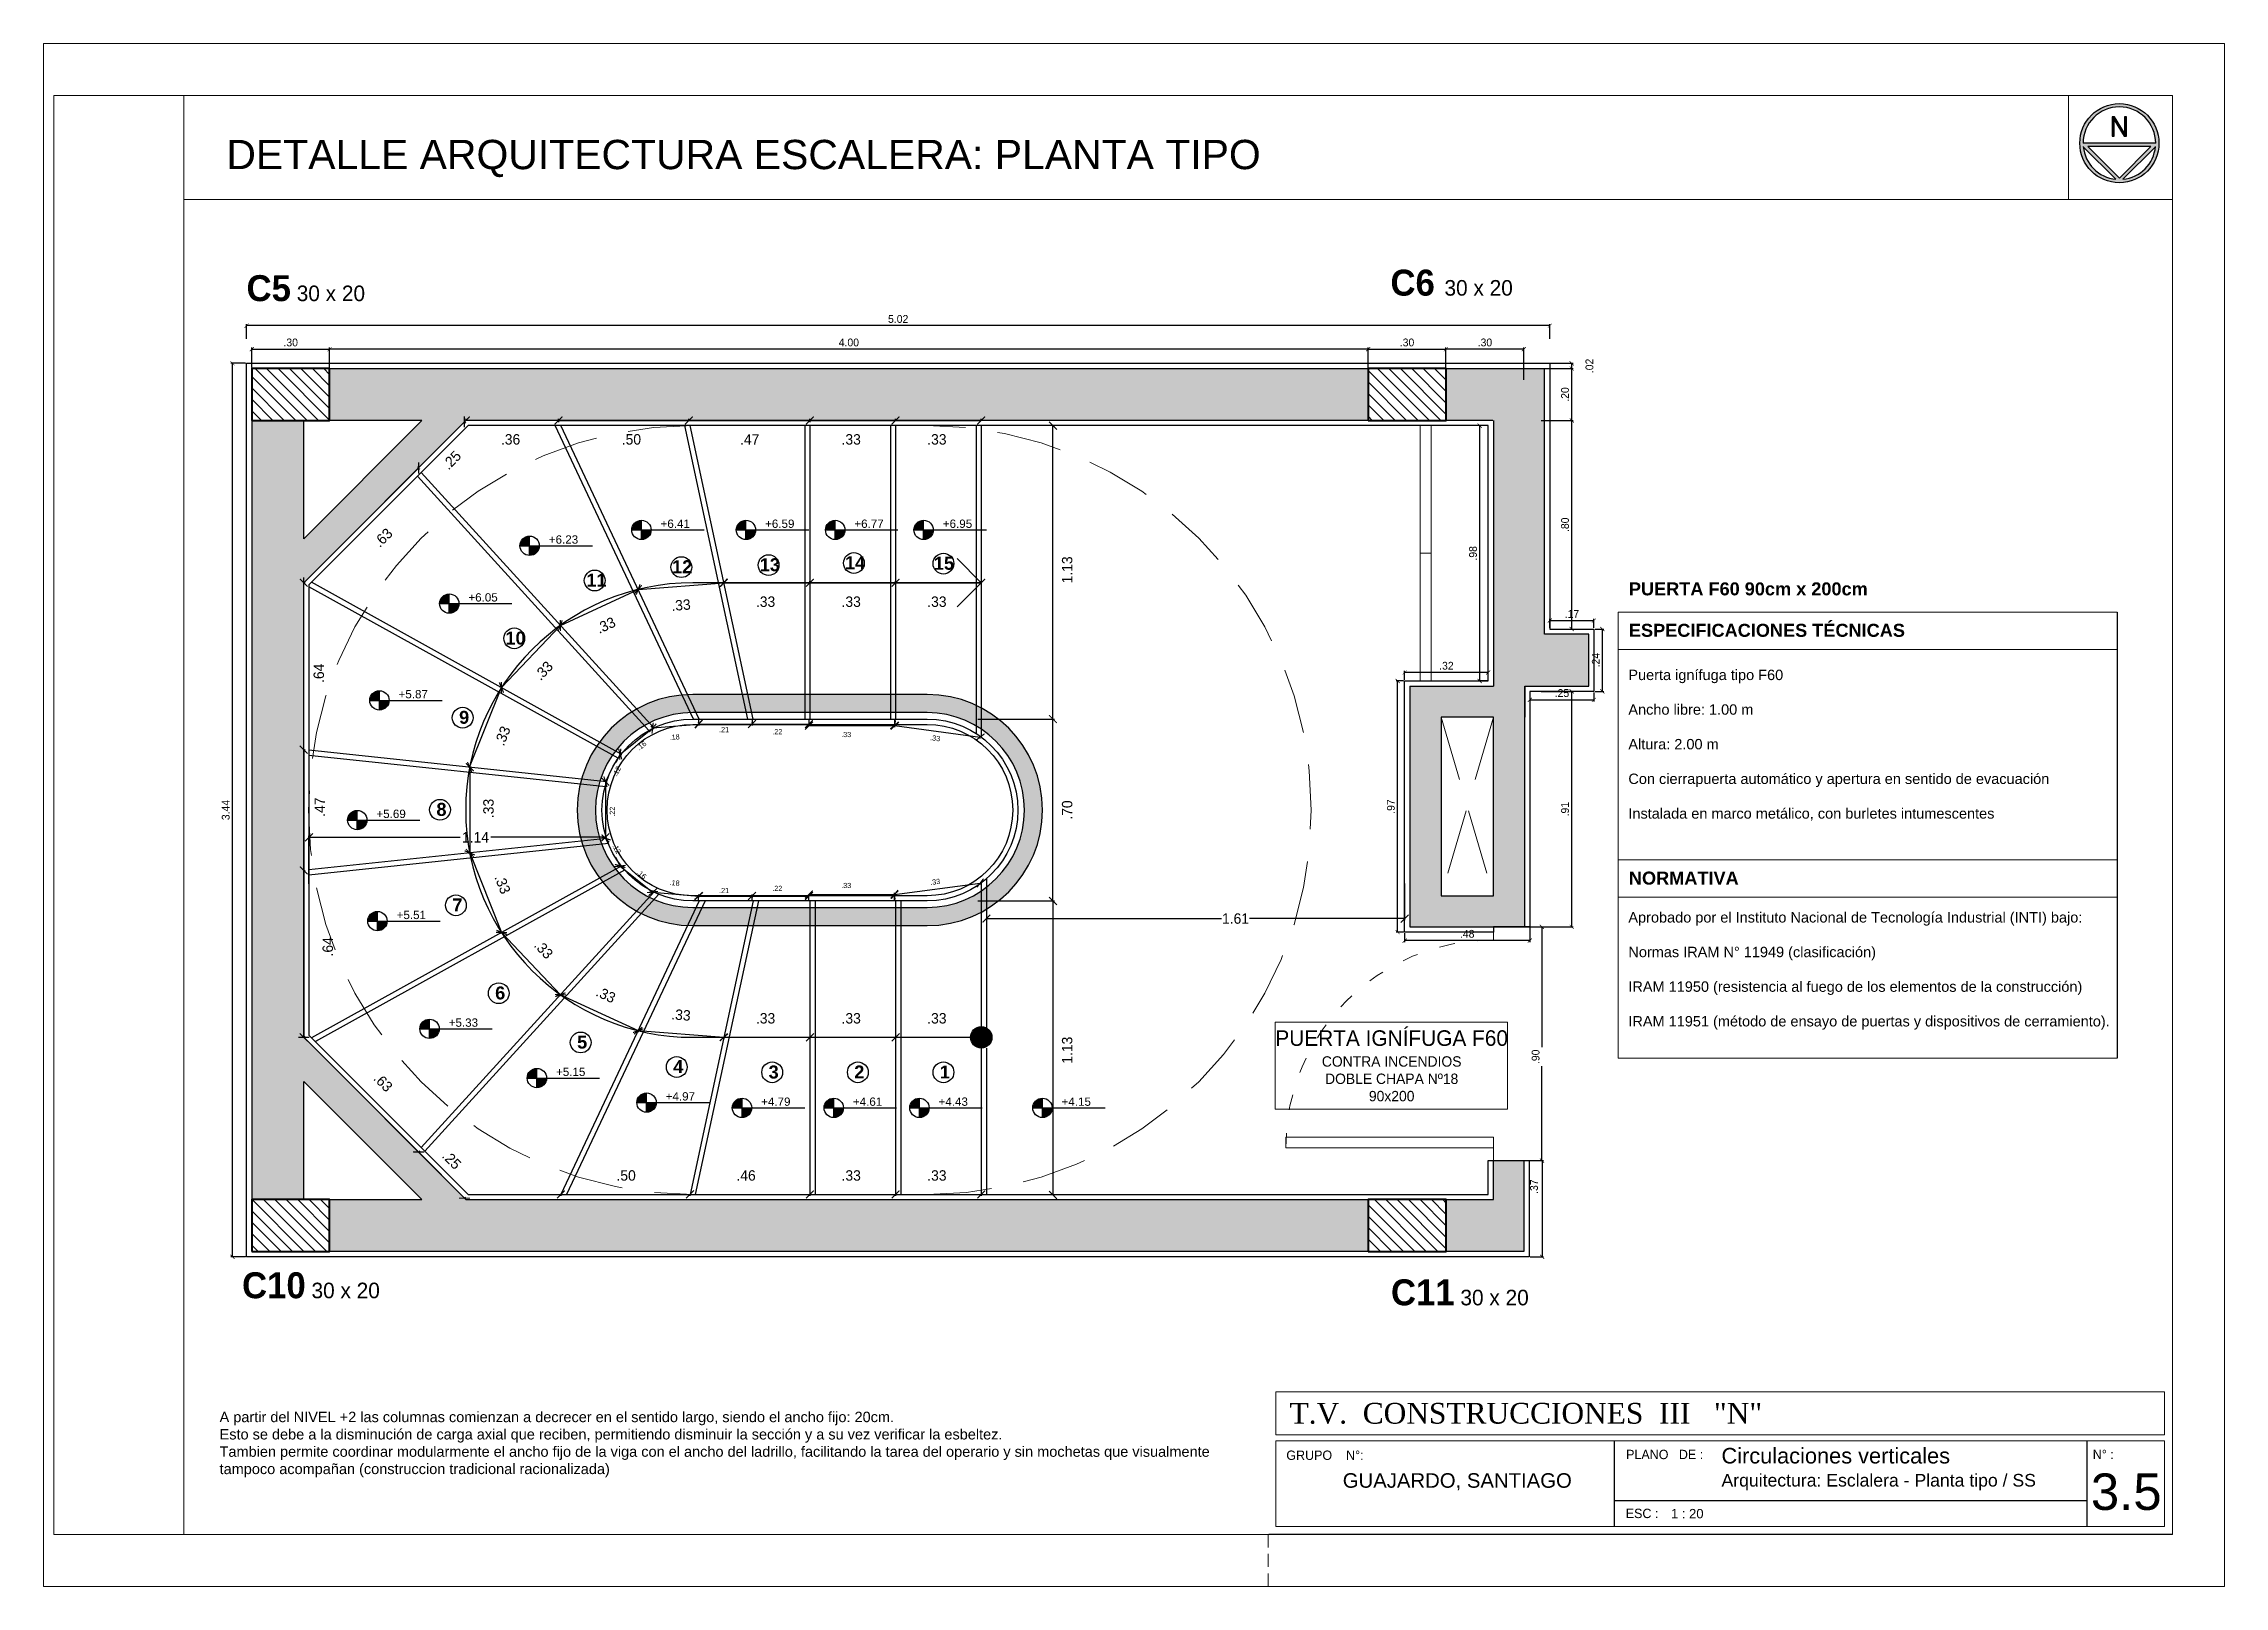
# Model space of a CAD drawing. Header units: millimetres. Extents: x -7 to 1246, y -1 to 1401.
# Drawn here: x 172.83 to 214.83, y -0.84 to 28.86 of the extents above; entities that cross this region are included whole.
import ezdxf
from ezdxf.enums import TextEntityAlignment as Align

# ---------------------------------------------------------------- set-up
doc = ezdxf.new("R2010")
doc.units = ezdxf.units.MM
doc.linetypes.add('ACAD_ISO03W100', pattern=[30, 12, -18])
doc.linetypes.add('HIDDEN', pattern=[0.375, 0.25, -0.125])
for name, color, linetype, lineweight in [('Anotaciones', 250, 'Continuous', 5), ('Carpinterias', 252, 'Continuous', 13), ('Columnas', 7, 'Continuous', 40), ('Cotas', 152, 'Continuous', 5), ('HATCH', 250, 'Continuous', 15), ('Muros', 7, 'Continuous', 30), ('Proyeccion', 252, 'HIDDEN', 13), ('Textos', 250, 'Continuous', 15), ('Vista', 252, 'Continuous', 13)]:
    doc.layers.add(name, color=color, linetype=linetype, lineweight=lineweight)
doc.styles.add('CENTURYGOTIC', font='GOTHIC.TTF')
doc.styles.add('Estilo_Generado_2', font='GOTHICB.TTF')
doc.styles.add('Gotic', font='GOTHIC.TTF')
doc.styles.add('LOCALES', font='arial.ttf')
doc.styles.add('ROMAND', font='GOTHIC.TTF')
doc.styles.add('ROTULO', font='times.ttf')
doc.styles.get("Standard").update_dxf_attribs({"font": 'arial.ttf'})
doc.dimstyles.new('1 20', dxfattribs={"dimtxt": 0.15, "dimasz": 0.08, "dimexe": 0.03, "dimexo": 0.02, "dimgap": 0.05, "dimtad": 1, "dimlfac": 0.2, "dimzin": 4, "dimdsep": 46, "dimtxsty": 'CENTURYGOTIC', "dimblk": 'ARCHTICK', "dimcen": 0.06, "dimclrd": 256, "dimclre": 256, "dimclrt": 251, "dimadec": 0, "dimazin": 0, "dimtfac": 1, "dimtofl": 0, "dimtmove": 2, "dimatfit": 3, "dimldrblk": 'ARCHTICK', "dimfxl": 1, "dimtolj": 1, "dimtzin": 0, "dimarcsym": 0})
doc.dimstyles.new('Cota 1-20', dxfattribs={"dimtxt": 0.2, "dimasz": 0.15, "dimexe": 0.03, "dimexo": 0.02, "dimgap": 0.05, "dimtad": 1, "dimlfac": 0.2, "dimzin": 4, "dimdsep": 46, "dimtxsty": 'CENTURYGOTIC', "dimblk": 'ARCHTICK', "dimcen": 0.6, "dimclrd": 256, "dimclre": 256, "dimclrt": 256, "dimadec": 0, "dimazin": 0, "dimtfac": 1, "dimtofl": 0, "dimtmove": 2, "dimatfit": 3, "dimldrblk": 'ARCHTICK', "dimfxl": 1, "dimtolj": 1, "dimtzin": 0, "dimarcsym": 0})

msp = doc.modelspace()

# ---------------------------------------------------------------- texts
for s, height, style, p in [('T.V.  CONSTRUCCIONES  III   "N"', 0.4, 'ROTULO', (196.821, 2.297)), ('GRUPO    N°:', 0.18, 'ROMAND', (196.759, 1.599)), ('PLANO   DE :', 0.18, 'ROMAND', (203.303, 1.614)), ('Circulaciones verticales', 0.3, 'LOCALES', (205.14, 1.53)), ('N° :', 0.18, 'ROMAND', (212.291, 1.614)), ('GUAJARDO, SANTIAGO ', 0.28, 'LOCALES', (197.846, 1.063)), ('Arquitectura: Esclalera - Planta tipo / SS', 0.243, 'LOCALES', (205.14, 1.086)), ('3.5', 0.702, 'LOCALES', (212.254, 0.636)), ('ESC :          ', 0.18, 'ROMAND', (203.296, 0.479)), ('1 : 20', 0.18, 'LOCALES', (204.166, 0.475))]:
    msp.add_text(s, height=height, dxfattribs=dict(style=style)).set_placement(p)
at = {"layer": 'Textos', "insert": (176.346, 27.012), "char_height": 0.56404, "attachment_point": 1}
msp.add_mtext_dynamic_manual_height_columns('DETALLE ARQUITECTURA ESCALERA: PLANTA TIPO', width=26.07968, gutter_width=2.82, heights=[0], dxfattribs=at)
at = {"layer": 'Textos', "width": 6.25312, "attachment_point": 3, "style": 'Gotic'}
for s, insert, char_height in [('{\\fCentury Gothic|b1|i0|c0|p34;\\H0.6645x;C5\\fCentury Gothic|b0|i0|c0|p34;\\H0.6x; 30 x 20}', (179.016, 24.407), 0.75245), ('{\\fCentury Gothic|b1|i0|c0|p34;C6} {\\H0.6x;30 x 20}', (201.121, 24.513), 0.5), ('{\\fCentury Gothic|b1|i0|c0|p34;\\H0.6645x;C10\\fCentury Gothic|b0|i0|c0|p34;\\H0.6x; 30 x 20}', (179.301, 5.211), 0.75245), ('{\\fCentury Gothic|b1|i0|c0|p34;C11\\fCentury Gothic|b0|i0|c0|p34;\\H0.6x; 30 x 20}', (201.428, 5.075), 0.5)]:
    msp.add_mtext(s, dxfattribs=dict(at, insert=insert, char_height=char_height))
at = {"layer": 'Textos', "linetype": 'Continuous', "attachment_point": 3, "style": 'Estilo_Generado_2'}
for s, insert, char_height, width in [('\\A1;\\pxql;{\\f@Arial Unicode MS|b1|i0|c0|p34;12}', (206.488, 18.919), 0.25, 21.5584), ('\\A1;\\pxql;{\\f@Arial Unicode MS|b1|i0|c0|p34;13}', (208.177, 18.958), 0.25, 21.5584), ('\\A1;\\pxql;{\\f@Arial Unicode MS|b1|i0|c0|p34;14}', (209.818, 18.996), 0.25, 21.5584), ('\\A1;\\pxql;{\\f@Arial Unicode MS|b1|i0|c0|p34;15}', (211.53, 18.985), 0.25, 21.5584), ('\\A1;\\pxql;{\\f@Arial Unicode MS|b1|i0|c0|p34;11}', (204.837, 18.66), 0.25, 21.5584), ('\\A1;\\pxql;{\\fArial|b1|i0|c0|p34;PUERTA F60 90cm x 200cm}', (221.536, 18.493), 0.25, 18.17931), ('\\A1;\\pxql;{\\fArial|b1|i0|c0|p34;ESPECIFICACIONES TÉCNICAS}', (221.536, 17.695), 0.25, 18.17931), ('\\A1;\\pxql;{\\f@Arial Unicode MS|b1|i0|c0|p34;10}', (203.278, 17.546), 0.25, 21.5584), ('\\A1;\\pxql;{\\f@Arial Unicode MS|b0|i0|c0|p34;Puerta ignífuga tipo F60^J^JAncho libre: 1.00 m^J^JAltura: 2.00 m^J^JCon cierrapuerta automático y apertura en sentido de evacuación^J^JInstalada en marco metálico, con burletes intumescentes\\P\\P\\P\\P\\P\\PAprobado por el Instituto Nacional de Tecnología Industrial (INTI) bajo:\\P^JNormas IRAM N° 11949 (clasificación)\\P^JIRAM 11950 (resistencia al fuego de los elementos de la construcción)\\P\\PIRAM 11951 (método de ensayo de puertas y dispositivos de cerramiento).}', (216.337, 16.812), 0.2, 12.99033), ('\\A1;\\pxql;{\\f@Arial Unicode MS|b1|i0|c0|p34;9}', (202.386, 16.02), 0.25, 21.5584), ('\\A1;\\pxql;{\\f@Arial Unicode MS|b1|i0|c0|p34;8}', (201.949, 14.248), 0.25, 21.5584), ('\\A1;\\pxql;{\\fArial|b1|i0|c0|p34;NORMATIVA}', (221.536, 12.925), 0.25, 18.17931), ('\\A1;\\pxql;{\\f@Arial Unicode MS|b1|i0|c0|p34;7}', (202.256, 12.408), 0.25, 21.5584), ('\\A1;\\pxql;{\\f@Arial Unicode MS|b1|i0|c0|p34;6}', (203.08, 10.714), 0.25, 21.5584), ('\\A1;\\pxql;{\\f@Arial Unicode MS|b1|i0|c0|p34;5}', (204.659, 9.768), 0.25, 21.5584), ('\\A1;\\pxql;{\\f@Arial Unicode MS|b1|i0|c0|p34;4}', (206.509, 9.295), 0.25, 21.5584), ('\\A1;\\pxql;{\\f@Arial Unicode MS|b1|i0|c0|p34;3}', (208.347, 9.192), 0.25, 21.5584), ('\\A1;\\pxql;{\\f@Arial Unicode MS|b1|i0|c0|p34;2}', (209.996, 9.192), 0.25, 21.5584), ('\\A1;\\pxql;{\\f@Arial Unicode MS|b1|i0|c0|p34;1}', (211.646, 9.192), 0.25, 21.5584), ('\\A1;\\pxql;{\\f@Arial Unicode MS|b0|i0|c0|p34;A partir del NIVEL +2 las columnas comienzan a decrecer en el sentido largo, siendo el ancho fijo: 20cm.\\PEsto se debe a la disminución de carga axial que reciben, permitiendo disminuir la sección y a su vez verificar la esbeltez.\\PTambien permite coordinar modularmente el ancho fijo de la viga con el ancho del ladrillo, facilitando la tarea del operario y sin mochetas que visualmente tampoco acompañan (construccion tradicional racionalizada)}', (196.163, 2.526), 0.2, 19.94875)]:
    msp.add_mtext(s, dxfattribs=dict(at, insert=insert, char_height=char_height, width=width))
at = {"layer": 'Textos', "ltscale": 0.03, "insert": (198.788, 9.185), "char_height": 0.16784, "width": 4.45147, "attachment_point": 5, "style": 'Gotic'}
msp.add_mtext('\\A1;{\\H1.78746x;PUERTA IGNÍFUGA F60\\P\\H0.66667x;CONTRA INCENDIOS\\PDOBLE CHAPA Nº18  \\P90x200}', dxfattribs=at)

# ---------------------------------------------------------------- blocks, each defined once
blk = doc.blocks.new('*U73')
at = {"transparency": 33554687}
for p, q in [((0, 0), (0.05, 0)), ((0.9, 0), (0.85, 0))]:
    blk.add_line(p, q, dxfattribs=at)
blk.add_lwpolyline([(0.05, 0), (0.05, 0.8), (0.09, 0.8), (0.09, 0)], close=True, dxfattribs=at)
at = {"linetype": 'ACAD_ISO03W100', "ltscale": 0.005, "transparency": 33554687}
blk.add_arc((0.05, 0), 0.8, 360, 90, dxfattribs=at)
blk = doc.blocks.new('esc arq')
at = {"true_color": 0xc7c8ca, "transparency": 33554687}
h = blk.add_hatch(color=9, dxfattribs=at)
h.dxf.hatch_style = 1
h.paths.add_polyline_path([(344.8445, 224.0478), (344.6445, 224.0478), (344.6445, 221.0478), (344.8445, 221.0478)])
h.paths.add_polyline_path([(348.9445, 224.2478), (344.9445, 224.2478), (344.9445, 224.0478), (348.9445, 224.0478)])
h.paths.add_polyline_path([(349.6245, 224.2478), (349.2445, 224.2478), (349.2445, 224.0478), (349.427, 224.0478), (349.427, 223.0248), (349.1052, 223.0248), (349.1052, 222.0978), (349.4245, 222.0978), (349.5475, 222.0978), (349.5475, 223.0248), (349.7945, 223.0248), (349.7945, 223.2248), (349.6245, 223.2248)])
h.paths.add_polyline_path([(349.427, 222.9048), (349.427, 222.2178), (349.2256, 222.2178), (349.2256, 222.9048)], flags=16)
edge = h.paths.add_edge_path(flags=0)
edge.add_arc((349.3081, 222.8371), 0.055, 0, 360)
h.paths.add_polyline_path([(348.9445, 221.0478), (344.9445, 221.0478), (344.9445, 220.8478), (348.9445, 220.8478)])
h.paths.add_polyline_path([(349.5445, 221.0478), (349.5445, 221.1978), (349.427, 221.1978), (349.427, 221.0478), (349.2445, 221.0478), (349.2445, 220.8478), (349.5445, 220.8478)])
h = blk.add_hatch(color=9, dxfattribs=at)
h.dxf.hatch_style = 1
h.paths.add_polyline_path([(345.4695, 224.0478), (345.2998, 224.0478), (344.8445, 223.5925), (344.8445, 223.4228)])
at = {"lineweight": 30, "true_color": 0xffffff, "transparency": 33554687}
h = blk.add_hatch(color=7, dxfattribs=at)
h.dxf.hatch_style = 1
h.paths.add_polyline_path([(347.2456, 222.9928), (346.7945, 222.9928), (346.3434, 222.9928, 1), (346.3434, 222.1028), (346.7945, 222.1028), (347.2456, 222.1028, 1)])
h.paths.add_polyline_path([(346.3434, 222.9228), (346.7945, 222.9228), (347.2456, 222.9228, -1), (347.2456, 222.1728), (346.7945, 222.1728), (346.3434, 222.1728, -1)], flags=16)
at = {"true_color": 0x2776bb}
blk.add_hatch(color=152, dxfattribs=at).paths.add_polyline_path([(347.4957, 221.6728, 1), (347.413, 221.6728, 1)])
at = {"true_color": 0xc7c8ca, "transparency": 33554687}
h = blk.add_hatch(color=9, dxfattribs=at)
h.dxf.hatch_style = 1
h.paths.add_polyline_path([(344.8445, 221.6728), (344.8445, 221.5031), (345.2998, 221.0478), (345.4695, 221.0478)])
for p, q in [((346.3462, 222.8978), (345.8131, 224.0278)), ((346.3683, 222.8978), (345.8352, 224.0278)), ((346.5551, 222.8978), (346.3121, 224.0278)), ((346.5755, 222.8978), (346.3325, 224.0278)), ((346.7745, 224.0278), (346.7745, 222.8978)), ((346.7945, 224.0278), (346.7945, 222.8978)), ((347.1044, 224.0278), (347.1044, 222.8978)), ((347.1244, 224.0278), (347.1244, 222.8978)), ((347.4343, 224.0278), (347.4343, 222.8425)), ((347.4543, 224.0278), (347.4543, 222.8287)), ((346.1745, 222.8543), (345.2831, 223.833)), ((346.193, 222.8638), (345.2972, 223.8472)), ((346.0558, 222.7472), (344.8645, 223.4075)), ((346.0678, 222.7634), (344.8747, 223.4247)), ((346.0109, 222.657), (344.8645, 222.7783)), ((346.0088, 222.6371), (344.8645, 222.7582)), ((346.0109, 222.4385), (344.8645, 222.3173)), ((346.0179, 222.4192), (344.8645, 222.2972)), ((346.0678, 222.3321), (344.8747, 221.6709)), ((346.0808, 222.3165), (344.8895, 221.6562)), ((347.4543, 222.2668), (347.4543, 221.7142)), ((347.4743, 222.2828), (347.4743, 221.709)), ((346.193, 222.2318), (345.2972, 221.2484)), ((346.2123, 222.2233), (345.3114, 221.2342)), ((346.3683, 222.1978), (345.8352, 221.0678)), ((346.3904, 222.1978), (345.8574, 221.0678)), ((346.5755, 222.1978), (346.3325, 221.0678)), ((346.596, 222.1978), (346.353, 221.0678)), ((346.7945, 222.1978), (346.7945, 221.0678)), ((346.8145, 222.1978), (346.8145, 221.0678)), ((347.1244, 222.1978), (347.1244, 221.0678)), ((347.1444, 222.1978), (347.1444, 221.0678)), ((347.4543, 221.6314), (347.4543, 221.0678)), ((347.4743, 221.6314), (347.4743, 221.0678))]:
    blk.add_line(p, q)
blk.add_lwpolyline([(349.407, 221.0678), (349.407, 221.1978), (349.5645, 221.1978), (349.5645, 220.8278), (344.6245, 220.8278), (344.6245, 224.2678), (349.6445, 224.2678), (349.6445, 223.2448), (349.8145, 223.2448), (349.8145, 223.0048), (349.5675, 223.0048), (349.5675, 222.0978), (349.427, 222.0978), (349.427, 222.0778), (349.0852, 222.0778), (349.0852, 223.0448), (349.407, 223.0448), (349.407, 224.0278), (345.4778, 224.0278), (344.8645, 223.4145), (344.8645, 221.6811), (345.4778, 221.0678)], close=True)
at = {"color": 152, "true_color": 0x2776bb}
blk.add_lwpolyline([(347.3611, 223.516), (347.4543, 223.4228), (347.3611, 223.3296)], dxfattribs=at)
blk.add_lwpolyline([(347.4543, 223.4228), (346.3434, 223.4228, 1), (346.3434, 221.6728), (347.413, 221.6728)], format="xyb", dxfattribs=at)
for points in [[(346.3434, 222.9928, 1), (346.3434, 222.1028), (346.7945, 222.1028), (347.2456, 222.1028, 1), (347.2456, 222.9928), (346.7945, 222.9928)], [(346.3434, 222.9228, 1), (346.3434, 222.1728), (346.7945, 222.1728), (347.2456, 222.1728, 1), (347.2456, 222.9228), (346.7945, 222.9228)], [(346.7945, 222.1978), (346.3434, 222.1978, -1), (346.3434, 222.8978), (346.7945, 222.8978), (347.2456, 222.8978, -1), (347.2456, 222.1978)], [(346.7945, 222.2178), (346.3434, 222.2178, -1), (346.3434, 222.8778), (346.7945, 222.8778), (347.2456, 222.8778, -1), (347.2456, 222.2178)]]:
    blk.add_lwpolyline(points, format="xyb", close=True)
blk.add_circle((347.4543, 221.6728), 0.0414, dxfattribs=at)
at = {"layer": 'Carpinterias'}
for points in [[(349.1871, 223.5363), (349.1445, 223.5363), (349.1445, 224.0278), (349.1871, 224.0278)], [(349.1871, 223.5363), (349.1445, 223.5363), (349.1445, 223.0448), (349.1871, 223.0448)]]:
    blk.add_lwpolyline(points, close=True, dxfattribs=at)
at = {"layer": 'Columnas'}
for points in [[(344.6445, 224.0478), (344.9445, 224.0478), (344.9445, 224.2478), (344.6445, 224.2478)], [(348.9445, 224.0478), (349.2445, 224.0478), (349.2445, 224.2478), (348.9445, 224.2478)], [(344.6445, 220.8478), (344.9445, 220.8478), (344.9445, 221.0478), (344.6445, 221.0478)], [(348.9445, 220.8478), (349.2445, 220.8478), (349.2445, 221.0478), (348.9445, 221.0478)]]:
    blk.add_lwpolyline(points, close=True, dxfattribs=at)
at = {"layer": 'Muros'}
for p, q in [((345.4695, 224.0478), (344.8445, 223.4228)), ((345.2998, 224.0478), (344.8445, 223.5925)), ((345.4695, 221.0478), (344.8445, 221.6728)), ((345.2998, 221.0478), (344.8445, 221.5031))]:
    blk.add_line(p, q, dxfattribs=at)
for points in [[(345.2998, 224.0478), (344.9445, 224.0478), (344.9445, 224.2478), (348.9445, 224.2478), (348.9445, 224.0478), (345.4695, 224.0478)], [(349.4245, 224.0478), (349.2445, 224.0478), (349.2445, 224.2478), (349.6245, 224.2478)], [(349.4245, 222.0978), (349.5475, 222.0978), (349.5475, 223.0248), (349.7945, 223.0248), (349.7945, 223.2248), (349.6245, 223.2248), (349.6245, 224.2478)], [(344.8445, 223.5925), (344.8445, 224.0478), (344.6445, 224.0478), (344.6445, 221.0478), (344.8445, 221.0478), (344.8445, 221.5031)], [(349.427, 224.0478), (349.427, 223.0248)], [(344.8445, 221.6728), (344.8445, 223.4228)], [(349.1052, 223.0248), (349.427, 223.0248)], [(349.1052, 223.0248), (349.1052, 222.0978), (349.4245, 222.0978)], [(349.5475, 223.0248), (349.5475, 223.0248), (349.5475, 222.9048)], [(349.427, 221.0478), (349.427, 221.1978), (349.5445, 221.1978), (349.5445, 221.0478)], [(348.9445, 220.8478), (344.9445, 220.8478), (344.9445, 221.0478), (345.2998, 221.0478)], [(345.4695, 221.0478), (348.9445, 221.0478)], [(349.5445, 221.0478), (349.5445, 220.8478), (349.2445, 220.8478), (349.2445, 221.0478), (349.427, 221.0478)]]:
    blk.add_lwpolyline(points, dxfattribs=at)
blk.add_lwpolyline([(349.2256, 222.9048), (349.2256, 222.2178), (349.427, 222.2178), (349.427, 222.9048)], close=True, dxfattribs=at)
at = {"layer": 'Proyeccion'}
for p, q in [((349.2256, 222.9048), (349.427, 222.2178)), ((349.427, 222.9048), (349.2256, 222.2178))]:
    blk.add_line(p, q, dxfattribs=at)
blk.add_lwpolyline([(346.7945, 221.0678), (346.3434, 221.0678, -1), (346.3434, 224.0278), (346.7945, 224.0278), (347.2456, 224.0278, -1), (347.2456, 221.0678)], format="xyb", close=True, dxfattribs=at)
at = {"layer": 'Carpinterias', "transparency": 33554687, "rotation": 90.00000000000001}
blk.add_blockref('*U73', (349.427, 221.1978), dxfattribs=at)
blk = doc.blocks.new('_ArchTick')
at = {"color": 0, "linetype": 'ByBlock', "const_width": 0.15}
blk.add_lwpolyline([(-0.5, -0.5), (0.5, 0.5)], dxfattribs=at)
blk = doc.blocks.new('*D406')
at = {"layer": 'Cotas', "lineweight": -2, "transparency": 16777216}
for p, q in [((201.665, 22.61), (202.286, 22.61)), ((202.256, 21.61), (202.256, 22.61)), ((201.665, 21.61), (202.286, 21.61))]:
    blk.add_line(p, q, dxfattribs=at)
at = {"layer": 'Defpoints', "color": 0, "transparency": 16777216}
for p in [(201.645, 22.61), (202.256, 22.61), (201.645, 21.61)]:
    blk.add_point(p, dxfattribs=at)
at = {"layer": 'Cotas', "lineweight": -2, "transparency": 16777216, "xscale": 0.08, "yscale": 0.08, "zscale": 0.08}
for p, rotation in [((202.256, 22.61), 90), ((202.256, 21.61), 270)]:
    blk.add_blockref('_ArchTick', p, dxfattribs=dict(at, rotation=rotation))
at = {"layer": 'Cotas', "color": 251, "transparency": 16777216, "insert": (202.127, 22.11), "char_height": 0.15, "attachment_point": 5, "rotation": 90, "style": 'CENTURYGOTIC'}
blk.add_mtext('\\A1;.20', dxfattribs=at)
blk = doc.blocks.new('ca_norte11')
at = {"layer": 'HATCH'}
h = blk.add_hatch(color=256, dxfattribs=at)
h.dxf.hatch_style = 1
h.paths.add_polyline_path([(14.2, -89.4), (10.3, -89.4), (10.3, -121), (-9.5, -89.4), (-14, -89.4), (-14, -127.2), (-10.1, -127.2), (-10.1, -95.6), (9.7, -127.2), (14.2, -127.2)], flags=0)
h.paths.add_polyline_path([(-76.2, -76.2, 1), (76.2, -76.2, 1)])
h.paths.add_polyline_path([(-60.9, -69.9), (0, -9), (60.9, -69.9)], flags=16)
h.paths.add_polyline_path([(69.9, -76.2, -1), (-69.9, -76.2)], flags=16)
h.paths.add_polyline_path([(14.2, -89.4), (14.2, -127.2), (9.7, -127.2), (-10.1, -95.6), (-10.1, -127.2), (-14, -127.2), (-14, -89.4), (-9.5, -89.4), (10.3, -121), (10.3, -89.4)], flags=0)
h.paths.add_polyline_path([(6.7, -6.7, -0.359245), (69.5, -69.5)], flags=16)
h.paths.add_polyline_path([(-69.5, -69.5, -0.359245), (-6.7, -6.7)], flags=16)
at = {"layer": 'HATCH', "true_color": 0x000000}
h = blk.add_hatch(dxfattribs=at)
h.set_pattern_fill('ANSI31', color=18, scale=0.016)
h.paths.add_polyline_path([(14.2, -89.4), (10.3, -89.4), (10.3, -121), (-9.5, -89.4), (-14, -89.4), (-14, -127.2), (-10.1, -127.2), (-10.1, -95.6), (9.7, -127.2), (14.2, -127.2)])
for p, q in [((-6.7, -6.7), (-69.5, -69.5)), ((0, -9), (-60.9, -69.9)), ((60.9, -69.9), (0, -9)), ((69.5, -69.5), (6.7, -6.7)), ((-69.9, -76.2), (69.9, -76.2)), ((-60.9, -69.9), (60.9, -69.9))]:
    blk.add_line(p, q)
blk.add_lwpolyline([(-14, -127.2), (-10.1, -127.2), (-10.1, -95.6), (9.7, -127.2), (14.2, -127.2), (14.2, -89.4), (10.3, -89.4), (10.3, -121), (-9.5, -89.4), (-14, -89.4)], close=True)
blk.add_circle((0, -76.2), 76.2)
for start, end in [(95.4788, 174.5212), (5.4788, 84.5212), (180, 0)]:
    blk.add_arc((0, -76.2), 69.9, start, end)
blk = doc.blocks.new('*D430')
at = {"layer": 'Cotas', "lineweight": -2, "transparency": 16777216}
for p, q in [((189.234, 9.735), (190.883, 9.735)), ((189.234, 9.715), (189.234, 9.705)), ((190.883, 9.715), (190.883, 9.705))]:
    blk.add_line(p, q, dxfattribs=at)
at = {"layer": 'Defpoints', "color": 0, "transparency": 16777216}
for p in [(189.234, 9.735), (190.883, 9.735), (190.883, 9.735)]:
    blk.add_point(p, dxfattribs=at)
at = {"layer": 'Cotas', "lineweight": -2, "transparency": 16777216, "xscale": 0.15, "yscale": 0.15, "zscale": 0.15, "rotation": 180}
blk.add_blockref('_ArchTick', (189.234, 9.735), dxfattribs=at)
at = {"layer": 'Cotas', "lineweight": -2, "transparency": 16777216, "xscale": 0.15, "yscale": 0.15, "zscale": 0.15}
blk.add_blockref('_ArchTick', (190.883, 9.735), dxfattribs=at)
at = {"layer": 'Cotas', "transparency": 16777216, "insert": (190.029, 10.099), "char_height": 0.2, "attachment_point": 5, "style": 'CENTURYGOTIC'}
blk.add_mtext('\\A1;.33', dxfattribs=at)
blk = doc.blocks.new('*D431')
at = {"layer": 'Cotas', "lineweight": -2, "transparency": 16777216}
for p, q in [((187.584, 9.735), (189.234, 9.735)), ((187.584, 9.715), (187.584, 9.705)), ((189.234, 9.715), (189.234, 9.705))]:
    blk.add_line(p, q, dxfattribs=at)
at = {"layer": 'Defpoints', "color": 0, "transparency": 16777216}
for p in [(187.584, 9.735), (189.234, 9.735), (189.234, 9.735)]:
    blk.add_point(p, dxfattribs=at)
at = {"layer": 'Cotas', "lineweight": -2, "transparency": 16777216, "xscale": 0.15, "yscale": 0.15, "zscale": 0.15, "rotation": 180}
blk.add_blockref('_ArchTick', (187.584, 9.735), dxfattribs=at)
at = {"layer": 'Cotas', "lineweight": -2, "transparency": 16777216, "xscale": 0.15, "yscale": 0.15, "zscale": 0.15}
blk.add_blockref('_ArchTick', (189.234, 9.735), dxfattribs=at)
at = {"layer": 'Cotas', "transparency": 16777216, "insert": (188.379, 10.099), "char_height": 0.2, "attachment_point": 5, "style": 'CENTURYGOTIC'}
blk.add_mtext('\\A1;.33', dxfattribs=at)
blk = doc.blocks.new('*D432')
at = {"layer": 'Cotas', "lineweight": -2, "transparency": 16777216}
for p, q in [((185.925, 9.735), (187.584, 9.735)), ((185.925, 9.715), (185.925, 9.705)), ((187.584, 9.715), (187.584, 9.705))]:
    blk.add_line(p, q, dxfattribs=at)
at = {"layer": 'Defpoints', "color": 0, "transparency": 16777216}
for p in [(185.925, 9.735), (187.584, 9.735), (187.584, 9.735)]:
    blk.add_point(p, dxfattribs=at)
at = {"layer": 'Cotas', "lineweight": -2, "transparency": 16777216, "xscale": 0.15, "yscale": 0.15, "zscale": 0.15, "rotation": 180}
blk.add_blockref('_ArchTick', (185.925, 9.735), dxfattribs=at)
at = {"layer": 'Cotas', "lineweight": -2, "transparency": 16777216, "xscale": 0.15, "yscale": 0.15, "zscale": 0.15}
blk.add_blockref('_ArchTick', (187.584, 9.735), dxfattribs=at)
at = {"layer": 'Cotas', "transparency": 16777216, "insert": (186.73, 10.099), "char_height": 0.2, "attachment_point": 5, "style": 'CENTURYGOTIC'}
blk.add_mtext('\\A1;.33', dxfattribs=at)
blk = doc.blocks.new('*D433')
at = {"layer": 'Cotas', "lineweight": -2, "transparency": 16777216}
for p, q in [((184.274, 9.844), (184.273, 9.834)), ((184.276, 9.863), (185.925, 9.735)), ((185.923, 9.715), (185.922, 9.705))]:
    blk.add_line(p, q, dxfattribs=at)
at = {"layer": 'Defpoints', "color": 0, "transparency": 16777216}
for p in [(184.276, 9.863), (185.925, 9.735), (185.925, 9.735)]:
    blk.add_point(p, dxfattribs=at)
at = {"layer": 'Cotas', "lineweight": -2, "transparency": 16777216, "xscale": 0.15, "yscale": 0.15, "zscale": 0.15}
for p, rotation in [((184.276, 9.863), 175.538401575377), ((185.925, 9.735), 355.538401575377)]:
    blk.add_blockref('_ArchTick', p, dxfattribs=dict(at, rotation=rotation))
at = {"layer": 'Cotas', "transparency": 16777216, "insert": (185.101, 10.165), "char_height": 0.2, "attachment_point": 5, "rotation": 355.5384, "style": 'CENTURYGOTIC'}
blk.add_mtext('\\A1;.33', dxfattribs=at)
blk = doc.blocks.new('*D434')
at = {"layer": 'Cotas', "lineweight": -2, "transparency": 16777216}
for p, q in [((182.77, 10.537), (182.765, 10.528)), ((182.778, 10.555), (184.276, 9.863)), ((184.267, 9.845), (184.263, 9.836))]:
    blk.add_line(p, q, dxfattribs=at)
at = {"layer": 'Defpoints', "color": 0, "transparency": 16777216}
for p in [(182.778, 10.555), (184.276, 9.863), (184.276, 9.863)]:
    blk.add_point(p, dxfattribs=at)
at = {"layer": 'Cotas', "lineweight": -2, "transparency": 16777216, "xscale": 0.15, "yscale": 0.15, "zscale": 0.15}
for p, rotation in [((182.778, 10.555), 155.2023528439512), ((184.276, 9.863), 335.2023528439512)]:
    blk.add_blockref('_ArchTick', p, dxfattribs=dict(at, rotation=rotation))
at = {"layer": 'Cotas', "transparency": 16777216, "insert": (183.653, 10.553), "char_height": 0.2, "attachment_point": 5, "rotation": 335.2024, "style": 'CENTURYGOTIC'}
blk.add_mtext('\\A1;.33', dxfattribs=at)
blk = doc.blocks.new('*D435')
at = {"layer": 'Cotas', "lineweight": -2, "transparency": 16777216}
for p, q in [((181.629, 11.739), (181.621, 11.732)), ((181.643, 11.753), (182.778, 10.555)), ((182.764, 10.542), (182.756, 10.535))]:
    blk.add_line(p, q, dxfattribs=at)
at = {"layer": 'Defpoints', "color": 0, "transparency": 16777216}
for p in [(181.643, 11.753), (182.778, 10.555), (182.778, 10.555)]:
    blk.add_point(p, dxfattribs=at)
at = {"layer": 'Cotas', "lineweight": -2, "transparency": 16777216, "xscale": 0.15, "yscale": 0.15, "zscale": 0.15}
for p, rotation in [((181.643, 11.753), 133.4682352290293), ((182.778, 10.555), 313.4682352290292)]:
    blk.add_blockref('_ArchTick', p, dxfattribs=dict(at, rotation=rotation))
at = {"layer": 'Cotas', "transparency": 16777216, "insert": (182.455, 11.426), "char_height": 0.2, "attachment_point": 5, "rotation": 313.4682, "style": 'CENTURYGOTIC'}
blk.add_mtext('\\A1;.33', dxfattribs=at)
blk = doc.blocks.new('*D436')
at = {"layer": 'Cotas', "lineweight": -2, "transparency": 16777216}
for p, q in [((181.014, 13.278), (181.004, 13.274)), ((181.032, 13.285), (181.646, 11.754)), ((181.662, 11.76), (181.674, 11.765))]:
    blk.add_line(p, q, dxfattribs=at)
at = {"layer": 'Defpoints', "color": 0, "transparency": 16777216}
for p in [(181.032, 13.285), (181.643, 11.753), (181.646, 11.754)]:
    blk.add_point(p, dxfattribs=at)
at = {"layer": 'Cotas', "lineweight": -2, "transparency": 16777216, "xscale": 0.15, "yscale": 0.15, "zscale": 0.15}
for p, rotation in [((181.032, 13.285), 111.8361084040424), ((181.646, 11.754), 291.8361084040424)]:
    blk.add_blockref('_ArchTick', p, dxfattribs=dict(at, rotation=rotation))
at = {"layer": 'Cotas', "transparency": 16777216, "insert": (181.664, 12.682), "char_height": 0.2, "attachment_point": 5, "rotation": 291.8361, "style": 'CENTURYGOTIC'}
blk.add_mtext('\\A1;.33', dxfattribs=at)
blk = doc.blocks.new('*D437')
at = {"layer": 'Cotas', "lineweight": -2, "transparency": 16777216}
for p, q in [((181.012, 14.935), (181.002, 14.935)), ((181.032, 14.935), (181.032, 13.285)), ((181.012, 13.285), (181.002, 13.285))]:
    blk.add_line(p, q, dxfattribs=at)
at = {"layer": 'Defpoints', "color": 0, "transparency": 16777216}
for p in [(181.032, 14.935), (181.032, 13.285), (181.032, 13.285)]:
    blk.add_point(p, dxfattribs=at)
at = {"layer": 'Cotas', "lineweight": -2, "transparency": 16777216, "xscale": 0.15, "yscale": 0.15, "zscale": 0.15}
for p, rotation in [((181.032, 14.935), 90), ((181.032, 13.285), 270)]:
    blk.add_blockref('_ArchTick', p, dxfattribs=dict(at, rotation=rotation))
at = {"layer": 'Cotas', "transparency": 16777216, "insert": (181.394, 14.14), "char_height": 0.2, "attachment_point": 5, "rotation": 90, "style": 'CENTURYGOTIC'}
blk.add_mtext('\\A1;.33', dxfattribs=at)
blk = doc.blocks.new('*D438')
at = {"layer": 'Cotas', "lineweight": -2, "transparency": 16777216}
for p, q in [((189.234, 18.505), (189.234, 18.515)), ((189.234, 18.485), (190.883, 18.485)), ((190.883, 18.505), (190.883, 18.515))]:
    blk.add_line(p, q, dxfattribs=at)
at = {"layer": 'Defpoints', "color": 0, "transparency": 16777216}
for p in [(189.234, 18.485), (190.883, 18.485), (190.883, 18.485)]:
    blk.add_point(p, dxfattribs=at)
at = {"layer": 'Cotas', "lineweight": -2, "transparency": 16777216, "xscale": 0.15, "yscale": 0.15, "zscale": 0.15, "rotation": 180}
blk.add_blockref('_ArchTick', (189.234, 18.485), dxfattribs=at)
at = {"layer": 'Cotas', "lineweight": -2, "transparency": 16777216, "xscale": 0.15, "yscale": 0.15, "zscale": 0.15}
blk.add_blockref('_ArchTick', (190.883, 18.485), dxfattribs=at)
at = {"layer": 'Cotas', "transparency": 16777216, "insert": (190.029, 18.12), "char_height": 0.2, "attachment_point": 5, "style": 'CENTURYGOTIC'}
blk.add_mtext('\\A1;.33', dxfattribs=at)
blk = doc.blocks.new('*D439')
at = {"layer": 'Cotas', "lineweight": -2, "transparency": 16777216}
for p, q in [((187.584, 18.505), (187.584, 18.515)), ((187.584, 18.485), (189.234, 18.485)), ((189.234, 18.505), (189.234, 18.515))]:
    blk.add_line(p, q, dxfattribs=at)
at = {"layer": 'Defpoints', "color": 0, "transparency": 16777216}
for p in [(187.584, 18.485), (189.234, 18.485), (189.234, 18.485)]:
    blk.add_point(p, dxfattribs=at)
at = {"layer": 'Cotas', "lineweight": -2, "transparency": 16777216, "xscale": 0.15, "yscale": 0.15, "zscale": 0.15, "rotation": 180}
blk.add_blockref('_ArchTick', (187.584, 18.485), dxfattribs=at)
at = {"layer": 'Cotas', "lineweight": -2, "transparency": 16777216, "xscale": 0.15, "yscale": 0.15, "zscale": 0.15}
blk.add_blockref('_ArchTick', (189.234, 18.485), dxfattribs=at)
at = {"layer": 'Cotas', "transparency": 16777216, "insert": (188.379, 18.12), "char_height": 0.2, "attachment_point": 5, "style": 'CENTURYGOTIC'}
blk.add_mtext('\\A1;.33', dxfattribs=at)
blk = doc.blocks.new('*D440')
at = {"layer": 'Cotas', "lineweight": -2, "transparency": 16777216}
for p, q in [((185.925, 18.505), (185.925, 18.515)), ((185.925, 18.485), (187.584, 18.485)), ((187.584, 18.505), (187.584, 18.515))]:
    blk.add_line(p, q, dxfattribs=at)
at = {"layer": 'Defpoints', "color": 0, "transparency": 16777216}
for p in [(185.925, 18.485), (187.584, 18.485), (187.584, 18.485)]:
    blk.add_point(p, dxfattribs=at)
at = {"layer": 'Cotas', "lineweight": -2, "transparency": 16777216, "xscale": 0.15, "yscale": 0.15, "zscale": 0.15, "rotation": 180}
blk.add_blockref('_ArchTick', (185.925, 18.485), dxfattribs=at)
at = {"layer": 'Cotas', "lineweight": -2, "transparency": 16777216, "xscale": 0.15, "yscale": 0.15, "zscale": 0.15}
blk.add_blockref('_ArchTick', (187.584, 18.485), dxfattribs=at)
at = {"layer": 'Cotas', "transparency": 16777216, "insert": (186.73, 18.12), "char_height": 0.2, "attachment_point": 5, "style": 'CENTURYGOTIC'}
blk.add_mtext('\\A1;.33', dxfattribs=at)
blk = doc.blocks.new('*D441')
at = {"layer": 'Cotas', "lineweight": -2, "transparency": 16777216}
for p, q in [((184.276, 18.356), (185.925, 18.485)), ((185.923, 18.505), (185.922, 18.515)), ((184.274, 18.376), (184.273, 18.386))]:
    blk.add_line(p, q, dxfattribs=at)
at = {"layer": 'Defpoints', "color": 0, "transparency": 16777216}
for p in [(185.925, 18.485), (185.925, 18.485), (184.276, 18.356)]:
    blk.add_point(p, dxfattribs=at)
at = {"layer": 'Cotas', "lineweight": -2, "transparency": 16777216, "xscale": 0.15, "yscale": 0.15, "zscale": 0.15}
for p, rotation in [((185.925, 18.485), 4.461598424622991), ((184.276, 18.356), 184.461598424623)]:
    blk.add_blockref('_ArchTick', p, dxfattribs=dict(at, rotation=rotation))
at = {"layer": 'Cotas', "transparency": 16777216, "insert": (185.101, 18.055), "char_height": 0.2, "attachment_point": 5, "rotation": 4.4616, "style": 'CENTURYGOTIC'}
blk.add_mtext('\\A1;.33', dxfattribs=at)
blk = doc.blocks.new('*D442')
at = {"layer": 'Cotas', "lineweight": -2, "transparency": 16777216}
for p, q in [((182.778, 17.664), (184.276, 18.356)), ((184.267, 18.374), (184.263, 18.383)), ((182.77, 17.682), (182.765, 17.691))]:
    blk.add_line(p, q, dxfattribs=at)
at = {"layer": 'Defpoints', "color": 0, "transparency": 16777216}
for p in [(184.276, 18.356), (184.276, 18.356), (182.778, 17.664)]:
    blk.add_point(p, dxfattribs=at)
at = {"layer": 'Cotas', "lineweight": -2, "transparency": 16777216, "xscale": 0.15, "yscale": 0.15, "zscale": 0.15}
for p, rotation in [((184.276, 18.356), 24.79764715604878), ((182.778, 17.664), 204.7976471560488)]:
    blk.add_blockref('_ArchTick', p, dxfattribs=dict(at, rotation=rotation))
at = {"layer": 'Cotas', "transparency": 16777216, "insert": (183.653, 17.667), "char_height": 0.2, "attachment_point": 5, "rotation": 24.7976, "style": 'CENTURYGOTIC'}
blk.add_mtext('\\A1;.33', dxfattribs=at)
blk = doc.blocks.new('*D443')
at = {"layer": 'Cotas', "lineweight": -2, "transparency": 16777216}
for p, q in [((181.643, 16.467), (182.778, 17.664)), ((182.764, 17.678), (182.756, 17.685)), ((181.629, 16.481), (181.621, 16.488))]:
    blk.add_line(p, q, dxfattribs=at)
at = {"layer": 'Defpoints', "color": 0, "transparency": 16777216}
for p in [(182.778, 17.664), (182.778, 17.664), (181.643, 16.467)]:
    blk.add_point(p, dxfattribs=at)
at = {"layer": 'Cotas', "lineweight": -2, "transparency": 16777216, "xscale": 0.15, "yscale": 0.15, "zscale": 0.15}
for p, rotation in [((182.778, 17.664), 46.53176477097072), ((181.643, 16.467), 226.5317647709708)]:
    blk.add_blockref('_ArchTick', p, dxfattribs=dict(at, rotation=rotation))
at = {"layer": 'Cotas', "transparency": 16777216, "insert": (182.455, 16.793), "char_height": 0.2, "attachment_point": 5, "rotation": 46.5318, "style": 'CENTURYGOTIC'}
blk.add_mtext('\\A1;.33', dxfattribs=at)
blk = doc.blocks.new('*D444')
at = {"layer": 'Cotas', "lineweight": -2, "transparency": 16777216}
for p, q in [((181.03, 14.936), (181.643, 16.467)), ((181.625, 16.474), (181.615, 16.478)), ((181.014, 14.942), (181.002, 14.947))]:
    blk.add_line(p, q, dxfattribs=at)
at = {"layer": 'Defpoints', "color": 0, "transparency": 16777216}
for p in [(181.643, 16.467), (181.643, 16.467), (181.032, 14.935)]:
    blk.add_point(p, dxfattribs=at)
at = {"layer": 'Cotas', "lineweight": -2, "transparency": 16777216, "xscale": 0.15, "yscale": 0.15, "zscale": 0.15}
for p, rotation in [((181.643, 16.467), 68.16389159595757), ((181.03, 14.936), 248.1638915959576)]:
    blk.add_blockref('_ArchTick', p, dxfattribs=dict(at, rotation=rotation))
at = {"layer": 'Cotas', "transparency": 16777216, "insert": (181.664, 15.538), "char_height": 0.2, "attachment_point": 5, "rotation": 68.1639, "style": 'CENTURYGOTIC'}
blk.add_mtext('\\A1;.33', dxfattribs=at)
blk = doc.blocks.new('*D445')
at = {"layer": 'Cotas', "lineweight": -2, "transparency": 16777216}
for p, q in [((189.214, 12.485), (190.863, 12.705)), ((190.866, 12.685), (190.867, 12.675)), ((189.227, 12.388), (189.21, 12.515))]:
    blk.add_line(p, q, dxfattribs=at)
at = {"layer": 'Defpoints', "color": 0, "transparency": 16777216}
for p in [(190.863, 12.705), (190.863, 12.705), (189.229, 12.368)]:
    blk.add_point(p, dxfattribs=at)
at = {"layer": 'Cotas', "lineweight": -2, "transparency": 16777216, "xscale": 0.15, "yscale": 0.15, "zscale": 0.15}
for p, rotation in [((190.863, 12.705), 7.593241917390352), ((189.214, 12.485), 187.5932419173903)]:
    blk.add_blockref('_ArchTick', p, dxfattribs=dict(at, rotation=rotation))
at = {"layer": 'Cotas', "transparency": 16777216, "insert": (189.997, 12.727), "char_height": 0.2, "attachment_point": 5, "rotation": 7.5932, "style": 'CENTURYGOTIC'}
blk.add_mtext('\\A1;{\\H0.5x;.33}', dxfattribs=at)
blk = doc.blocks.new('*D446')
at = {"layer": 'Cotas', "lineweight": -2, "transparency": 16777216}
for p, q in [((187.564, 12.485), (189.214, 12.485)), ((187.564, 12.465), (187.564, 12.455)), ((189.214, 12.38), (189.214, 12.515))]:
    blk.add_line(p, q, dxfattribs=at)
at = {"layer": 'Defpoints', "color": 0, "transparency": 16777216}
for p in [(187.564, 12.485), (189.214, 12.485), (189.214, 12.36)]:
    blk.add_point(p, dxfattribs=at)
at = {"layer": 'Cotas', "lineweight": -2, "transparency": 16777216, "xscale": 0.15, "yscale": 0.15, "zscale": 0.15, "rotation": 180}
blk.add_blockref('_ArchTick', (187.564, 12.485), dxfattribs=at)
at = {"layer": 'Cotas', "lineweight": -2, "transparency": 16777216, "xscale": 0.15, "yscale": 0.15, "zscale": 0.15}
blk.add_blockref('_ArchTick', (189.214, 12.485), dxfattribs=at)
at = {"layer": 'Cotas', "transparency": 16777216, "insert": (188.282, 12.657), "char_height": 0.2, "attachment_point": 5, "style": 'CENTURYGOTIC'}
blk.add_mtext('\\A1;{\\H0.5x;.33}', dxfattribs=at)
blk = doc.blocks.new('*D447')
at = {"layer": 'Cotas', "lineweight": -2, "transparency": 16777216}
for p, q in [((186.469, 12.455), (187.564, 12.455)), ((186.469, 12.435), (186.469, 12.425)), ((187.564, 12.38), (187.564, 12.485))]:
    blk.add_line(p, q, dxfattribs=at)
at = {"layer": 'Defpoints', "color": 0, "transparency": 16777216}
for p in [(186.469, 12.455), (187.564, 12.455), (187.564, 12.36)]:
    blk.add_point(p, dxfattribs=at)
at = {"layer": 'Cotas', "lineweight": -2, "transparency": 16777216, "xscale": 0.15, "yscale": 0.15, "zscale": 0.15, "rotation": 180}
blk.add_blockref('_ArchTick', (186.469, 12.455), dxfattribs=at)
at = {"layer": 'Cotas', "lineweight": -2, "transparency": 16777216, "xscale": 0.15, "yscale": 0.15, "zscale": 0.15}
blk.add_blockref('_ArchTick', (187.564, 12.455), dxfattribs=at)
at = {"layer": 'Cotas', "transparency": 16777216, "insert": (186.956, 12.602), "char_height": 0.2, "attachment_point": 5, "style": 'CENTURYGOTIC'}
blk.add_mtext('\\A1;{\\H0.5x;.22}', dxfattribs=at)
blk = doc.blocks.new('*D448')
at = {"layer": 'Cotas', "lineweight": -2, "transparency": 16777216}
for p, q in [((185.441, 12.455), (186.469, 12.455)), ((185.441, 12.435), (185.441, 12.425)), ((186.469, 12.38), (186.469, 12.485))]:
    blk.add_line(p, q, dxfattribs=at)
at = {"layer": 'Defpoints', "color": 0, "transparency": 16777216}
for p in [(185.441, 12.455), (186.469, 12.455), (186.469, 12.36)]:
    blk.add_point(p, dxfattribs=at)
at = {"layer": 'Cotas', "lineweight": -2, "transparency": 16777216, "xscale": 0.15, "yscale": 0.15, "zscale": 0.15, "rotation": 180}
blk.add_blockref('_ArchTick', (185.441, 12.455), dxfattribs=at)
at = {"layer": 'Cotas', "lineweight": -2, "transparency": 16777216, "xscale": 0.15, "yscale": 0.15, "zscale": 0.15}
blk.add_blockref('_ArchTick', (186.469, 12.455), dxfattribs=at)
at = {"layer": 'Cotas', "transparency": 16777216, "insert": (185.931, 12.561), "char_height": 0.2, "attachment_point": 5, "style": 'CENTURYGOTIC'}
blk.add_mtext('\\A1;{\\H0.5x;.21}', dxfattribs=at)
blk = doc.blocks.new('*D449')
at = {"layer": 'Cotas', "lineweight": -2, "transparency": 16777216}
for p, q in [((184.557, 12.53), (185.441, 12.455)), ((184.558, 12.55), (184.559, 12.56)), ((185.435, 12.38), (185.444, 12.485))]:
    blk.add_line(p, q, dxfattribs=at)
at = {"layer": 'Defpoints', "color": 0, "transparency": 16777216}
for p in [(184.557, 12.53), (185.433, 12.36), (185.441, 12.455)]:
    blk.add_point(p, dxfattribs=at)
at = {"layer": 'Cotas', "lineweight": -2, "transparency": 16777216, "xscale": 0.15, "yscale": 0.15, "zscale": 0.15}
for p, rotation in [((184.557, 12.53), 175.1750385600208), ((185.441, 12.455), 355.1750385600208)]:
    blk.add_blockref('_ArchTick', p, dxfattribs=dict(at, rotation=rotation))
at = {"layer": 'Cotas', "transparency": 16777216, "insert": (184.979, 12.707), "char_height": 0.2, "attachment_point": 5, "rotation": 355.175, "style": 'CENTURYGOTIC'}
blk.add_mtext('\\A1;{\\H0.5x;.18}', dxfattribs=at)
blk = doc.blocks.new('*D450')
at = {"layer": 'Cotas', "lineweight": -2, "transparency": 16777216}
for p, q in [((183.931, 13.032), (184.554, 12.532)), ((183.918, 13.016), (183.912, 13.008)), ((184.519, 12.489), (184.573, 12.555))]:
    blk.add_line(p, q, dxfattribs=at)
at = {"layer": 'Defpoints', "color": 0, "transparency": 16777216}
for p in [(183.931, 13.032), (184.507, 12.473), (184.554, 12.532)]:
    blk.add_point(p, dxfattribs=at)
at = {"layer": 'Cotas', "lineweight": -2, "transparency": 16777216, "xscale": 0.15, "yscale": 0.15, "zscale": 0.15}
for p, rotation in [((183.931, 13.032), 141.2875084714929), ((184.554, 12.532), 321.2875084714929)]:
    blk.add_blockref('_ArchTick', p, dxfattribs=dict(at, rotation=rotation))
at = {"layer": 'Cotas', "transparency": 16777216, "insert": (184.342, 12.871), "char_height": 0.2, "attachment_point": 5, "rotation": 321.2875, "style": 'CENTURYGOTIC'}
blk.add_mtext('\\A1;{\\H0.5x;.16}', dxfattribs=at)
blk = doc.blocks.new('*D451')
at = {"layer": 'Cotas', "lineweight": -2, "transparency": 16777216}
for p, q in [((183.646, 13.564), (183.713, 13.439)), ((183.664, 13.573), (183.673, 13.578)), ((183.93, 13.033), (183.843, 13.196)), ((183.907, 13.021), (183.956, 13.047))]:
    blk.add_line(p, q, dxfattribs=at)
at = {"layer": 'Defpoints', "color": 0, "transparency": 16777216}
for p in [(183.646, 13.564), (183.93, 13.033), (183.89, 13.012)]:
    blk.add_point(p, dxfattribs=at)
at = {"layer": 'Cotas', "lineweight": -2, "transparency": 16777216, "xscale": 0.15, "yscale": 0.15, "zscale": 0.15}
for p, rotation in [((183.646, 13.564), 118.1135848849351), ((183.93, 13.033), 298.1135848849351)]:
    blk.add_blockref('_ArchTick', p, dxfattribs=dict(at, rotation=rotation))
at = {"layer": 'Cotas', "transparency": 16777216, "insert": (183.863, 13.363), "char_height": 0.2, "attachment_point": 5, "rotation": 298.1136, "style": 'CENTURYGOTIC'}
blk.add_mtext('\\A1;{\\H0.5x;.12}', dxfattribs=at)
blk = doc.blocks.new('*D452')
at = {"layer": 'Cotas', "lineweight": -2, "transparency": 16777216}
for p, q in [((183.646, 14.656), (183.646, 13.564)), ((183.666, 14.656), (183.676, 14.656)), ((183.666, 13.564), (183.676, 13.564))]:
    blk.add_line(p, q, dxfattribs=at)
at = {"layer": 'Defpoints', "color": 0, "transparency": 16777216}
for p in [(183.646, 14.656), (183.646, 13.564), (183.646, 13.564)]:
    blk.add_point(p, dxfattribs=at)
at = {"layer": 'Cotas', "lineweight": -2, "transparency": 16777216, "xscale": 0.15, "yscale": 0.15, "zscale": 0.15}
for p, rotation in [((183.646, 14.656), 90), ((183.646, 13.564), 270)]:
    blk.add_blockref('_ArchTick', p, dxfattribs=dict(at, rotation=rotation))
at = {"layer": 'Cotas', "transparency": 16777216, "insert": (183.778, 14.078), "char_height": 0.2, "attachment_point": 5, "rotation": 90, "style": 'CENTURYGOTIC'}
blk.add_mtext('\\A1;{\\H0.5x;.22}', dxfattribs=at)
blk = doc.blocks.new('*D453')
at = {"layer": 'Cotas', "lineweight": -2, "transparency": 16777216}
for p, q in [((189.234, 6.71), (190.883, 6.71)), ((189.234, 6.69), (189.234, 6.68)), ((190.883, 6.69), (190.883, 6.68))]:
    blk.add_line(p, q, dxfattribs=at)
at = {"layer": 'Defpoints', "color": 0, "transparency": 16777216}
for p in [(189.234, 6.71), (190.883, 6.71), (190.883, 6.71)]:
    blk.add_point(p, dxfattribs=at)
at = {"layer": 'Cotas', "lineweight": -2, "transparency": 16777216, "xscale": 0.15, "yscale": 0.15, "zscale": 0.15, "rotation": 180}
blk.add_blockref('_ArchTick', (189.234, 6.71), dxfattribs=at)
at = {"layer": 'Cotas', "lineweight": -2, "transparency": 16777216, "xscale": 0.15, "yscale": 0.15, "zscale": 0.15}
blk.add_blockref('_ArchTick', (190.883, 6.71), dxfattribs=at)
at = {"layer": 'Cotas', "transparency": 16777216, "insert": (190.029, 7.074), "char_height": 0.2, "attachment_point": 5, "style": 'CENTURYGOTIC'}
blk.add_mtext('\\A1;.33', dxfattribs=at)
blk = doc.blocks.new('*D454')
at = {"layer": 'Cotas', "lineweight": -2, "transparency": 16777216}
for p, q in [((187.584, 6.71), (189.234, 6.71)), ((187.584, 6.69), (187.584, 6.68)), ((189.234, 6.69), (189.234, 6.68))]:
    blk.add_line(p, q, dxfattribs=at)
at = {"layer": 'Defpoints', "color": 0, "transparency": 16777216}
for p in [(187.584, 6.71), (189.234, 6.71), (189.234, 6.71)]:
    blk.add_point(p, dxfattribs=at)
at = {"layer": 'Cotas', "lineweight": -2, "transparency": 16777216, "xscale": 0.15, "yscale": 0.15, "zscale": 0.15, "rotation": 180}
blk.add_blockref('_ArchTick', (187.584, 6.71), dxfattribs=at)
at = {"layer": 'Cotas', "lineweight": -2, "transparency": 16777216, "xscale": 0.15, "yscale": 0.15, "zscale": 0.15}
blk.add_blockref('_ArchTick', (189.234, 6.71), dxfattribs=at)
at = {"layer": 'Cotas', "transparency": 16777216, "insert": (188.379, 7.074), "char_height": 0.2, "attachment_point": 5, "style": 'CENTURYGOTIC'}
blk.add_mtext('\\A1;.33', dxfattribs=at)
blk = doc.blocks.new('*D455')
at = {"layer": 'Cotas', "lineweight": -2, "transparency": 16777216}
for p, q in [((185.274, 6.71), (187.584, 6.71)), ((185.274, 6.69), (185.274, 6.68)), ((187.584, 6.69), (187.584, 6.68))]:
    blk.add_line(p, q, dxfattribs=at)
at = {"layer": 'Defpoints', "color": 0, "transparency": 16777216}
for p in [(185.274, 6.71), (187.584, 6.71), (187.584, 6.71)]:
    blk.add_point(p, dxfattribs=at)
at = {"layer": 'Cotas', "lineweight": -2, "transparency": 16777216, "xscale": 0.15, "yscale": 0.15, "zscale": 0.15, "rotation": 180}
blk.add_blockref('_ArchTick', (185.274, 6.71), dxfattribs=at)
at = {"layer": 'Cotas', "lineweight": -2, "transparency": 16777216, "xscale": 0.15, "yscale": 0.15, "zscale": 0.15}
blk.add_blockref('_ArchTick', (187.584, 6.71), dxfattribs=at)
at = {"layer": 'Cotas', "transparency": 16777216, "insert": (186.354, 7.074), "char_height": 0.2, "attachment_point": 5, "style": 'CENTURYGOTIC'}
blk.add_mtext('\\A1;.46', dxfattribs=at)
blk = doc.blocks.new('*D456')
at = {"layer": 'Cotas', "lineweight": -2, "transparency": 16777216}
for p, q in [((182.788, 6.71), (185.274, 6.71)), ((182.788, 6.69), (182.788, 6.68)), ((185.274, 6.69), (185.274, 6.68))]:
    blk.add_line(p, q, dxfattribs=at)
at = {"layer": 'Defpoints', "color": 0, "transparency": 16777216}
for p in [(182.788, 6.71), (185.274, 6.71), (185.274, 6.71)]:
    blk.add_point(p, dxfattribs=at)
at = {"layer": 'Cotas', "lineweight": -2, "transparency": 16777216, "xscale": 0.15, "yscale": 0.15, "zscale": 0.15, "rotation": 180}
blk.add_blockref('_ArchTick', (182.788, 6.71), dxfattribs=at)
at = {"layer": 'Cotas', "lineweight": -2, "transparency": 16777216, "xscale": 0.15, "yscale": 0.15, "zscale": 0.15}
blk.add_blockref('_ArchTick', (185.274, 6.71), dxfattribs=at)
at = {"layer": 'Cotas', "transparency": 16777216, "insert": (184.044, 7.074), "char_height": 0.2, "attachment_point": 5, "style": 'CENTURYGOTIC'}
blk.add_mtext('\\A1;.50', dxfattribs=at)
blk = doc.blocks.new('Cota de nivel planta')
h = blk.add_hatch(color=256)
h.dxf.hatch_style = 1
h.paths.add_polyline_path([(0.47, 0), (0, 0), (0, -0.47, 0.414214)])
h.paths.add_polyline_path([(0, 0), (0, 0.47, 0.414214), (-0.47, 0)])
for p, q in [((-0.47, 0), (0.47, 0)), ((0, -0.47), (0, 0.47)), ((0.47, 0), (3.02, 0))]:
    blk.add_line(p, q)
blk.add_circle((0, 0), 0.466)
blk.add_attdef('NIVEL', text='', height=0.4).set_placement((1.63, 0.1), align=Align.CENTER)
blk = doc.blocks.new('*D457')
at = {"layer": 'Cotas', "lineweight": -2, "transparency": 16777216}
for p, q in [((190.816, 12.36), (192.295, 12.36)), ((192.265, 12.36), (192.265, 6.7)), ((192.285, 6.7), (192.295, 6.7))]:
    blk.add_line(p, q, dxfattribs=at)
at = {"layer": 'Defpoints', "color": 0, "transparency": 16777216}
for p in [(190.796, 12.36), (192.265, 6.7), (192.265, 6.7)]:
    blk.add_point(p, dxfattribs=at)
at = {"layer": 'Cotas', "lineweight": -2, "transparency": 16777216, "xscale": 0.15, "yscale": 0.15, "zscale": 0.15}
for p, rotation in [((192.265, 12.36), 90), ((192.265, 6.7), 270)]:
    blk.add_blockref('_ArchTick', p, dxfattribs=dict(at, rotation=rotation))
at = {"layer": 'Cotas', "transparency": 16777216, "insert": (192.539, 9.486), "char_height": 0.2, "attachment_point": 5, "rotation": 90, "style": 'CENTURYGOTIC'}
blk.add_mtext('\\A1;1.13', dxfattribs=at)
blk = doc.blocks.new('*D458')
at = {"layer": 'Cotas', "lineweight": -2, "transparency": 16777216}
for p, q in [((177.934, 12.691), (177.934, 13.615)), ((177.934, 13.585), (180.846, 13.585)), ((183.646, 13.585), (181.439, 13.585)), ((183.646, 13.565), (183.646, 13.555))]:
    blk.add_line(p, q, dxfattribs=at)
at = {"layer": 'Defpoints', "color": 0, "transparency": 16777216}
for p in [(183.646, 13.585), (183.646, 13.585), (177.934, 12.671)]:
    blk.add_point(p, dxfattribs=at)
at = {"layer": 'Cotas', "lineweight": -2, "transparency": 16777216, "xscale": 0.15, "yscale": 0.15, "zscale": 0.15, "rotation": 180}
blk.add_blockref('_ArchTick', (177.934, 13.585), dxfattribs=at)
at = {"layer": 'Cotas', "lineweight": -2, "transparency": 16777216, "xscale": 0.15, "yscale": 0.15, "zscale": 0.15}
blk.add_blockref('_ArchTick', (183.646, 13.585), dxfattribs=at)
at = {"layer": 'Cotas', "transparency": 16777216, "insert": (181.142, 13.585), "char_height": 0.2, "attachment_point": 5, "style": 'CENTURYGOTIC'}
blk.add_mtext('\\A1;1.14', dxfattribs=at)
blk = doc.blocks.new('*D459')
at = {"layer": 'Cotas', "lineweight": -2, "transparency": 16777216}
for p, q in [((189.227, 15.832), (189.21, 15.705)), ((189.214, 15.735), (190.863, 15.515)), ((190.861, 15.495), (190.859, 15.485))]:
    blk.add_line(p, q, dxfattribs=at)
at = {"layer": 'Defpoints', "color": 0, "transparency": 16777216}
for p in [(189.229, 15.851), (190.863, 15.515), (190.863, 15.515)]:
    blk.add_point(p, dxfattribs=at)
at = {"layer": 'Cotas', "lineweight": -2, "transparency": 16777216, "xscale": 0.15, "yscale": 0.15, "zscale": 0.15}
for p, rotation in [((189.214, 15.735), 172.4067580826097), ((190.863, 15.515), 352.4067580826097)]:
    blk.add_blockref('_ArchTick', p, dxfattribs=dict(at, rotation=rotation))
at = {"layer": 'Cotas', "transparency": 16777216, "insert": (189.997, 15.493), "char_height": 0.2, "attachment_point": 5, "rotation": 352.4068, "style": 'CENTURYGOTIC'}
blk.add_mtext('\\A1;{\\H0.5x;.33}', dxfattribs=at)
blk = doc.blocks.new('*D460')
at = {"layer": 'Cotas', "lineweight": -2, "transparency": 16777216}
for p, q in [((187.564, 15.755), (187.564, 15.765)), ((187.564, 15.735), (189.214, 15.735)), ((189.214, 15.84), (189.214, 15.705))]:
    blk.add_line(p, q, dxfattribs=at)
at = {"layer": 'Defpoints', "color": 0, "transparency": 16777216}
for p in [(187.564, 15.735), (189.214, 15.86), (189.214, 15.735)]:
    blk.add_point(p, dxfattribs=at)
at = {"layer": 'Cotas', "lineweight": -2, "transparency": 16777216, "xscale": 0.15, "yscale": 0.15, "zscale": 0.15, "rotation": 180}
blk.add_blockref('_ArchTick', (187.564, 15.735), dxfattribs=at)
at = {"layer": 'Cotas', "lineweight": -2, "transparency": 16777216, "xscale": 0.15, "yscale": 0.15, "zscale": 0.15}
blk.add_blockref('_ArchTick', (189.214, 15.735), dxfattribs=at)
at = {"layer": 'Cotas', "transparency": 16777216, "insert": (188.282, 15.563), "char_height": 0.2, "attachment_point": 5, "style": 'CENTURYGOTIC'}
blk.add_mtext('\\A1;{\\H0.5x;.33}', dxfattribs=at)
blk = doc.blocks.new('*D461')
at = {"layer": 'Cotas', "lineweight": -2, "transparency": 16777216}
for p, q in [((186.469, 15.785), (186.469, 15.795)), ((186.469, 15.765), (187.564, 15.765)), ((187.564, 15.84), (187.564, 15.735))]:
    blk.add_line(p, q, dxfattribs=at)
at = {"layer": 'Defpoints', "color": 0, "transparency": 16777216}
for p in [(186.469, 15.765), (187.564, 15.86), (187.564, 15.765)]:
    blk.add_point(p, dxfattribs=at)
at = {"layer": 'Cotas', "lineweight": -2, "transparency": 16777216, "xscale": 0.15, "yscale": 0.15, "zscale": 0.15, "rotation": 180}
blk.add_blockref('_ArchTick', (186.469, 15.765), dxfattribs=at)
at = {"layer": 'Cotas', "lineweight": -2, "transparency": 16777216, "xscale": 0.15, "yscale": 0.15, "zscale": 0.15}
blk.add_blockref('_ArchTick', (187.564, 15.765), dxfattribs=at)
at = {"layer": 'Cotas', "transparency": 16777216, "insert": (186.956, 15.618), "char_height": 0.2, "attachment_point": 5, "style": 'CENTURYGOTIC'}
blk.add_mtext('\\A1;{\\H0.5x;.22}', dxfattribs=at)
blk = doc.blocks.new('*D462')
at = {"layer": 'Cotas', "lineweight": -2, "transparency": 16777216}
for p, q in [((185.441, 15.785), (185.441, 15.795)), ((185.441, 15.765), (186.469, 15.765)), ((186.469, 15.84), (186.469, 15.735))]:
    blk.add_line(p, q, dxfattribs=at)
at = {"layer": 'Defpoints', "color": 0, "transparency": 16777216}
for p in [(185.441, 15.765), (186.469, 15.86), (186.469, 15.765)]:
    blk.add_point(p, dxfattribs=at)
at = {"layer": 'Cotas', "lineweight": -2, "transparency": 16777216, "xscale": 0.15, "yscale": 0.15, "zscale": 0.15, "rotation": 180}
blk.add_blockref('_ArchTick', (185.441, 15.765), dxfattribs=at)
at = {"layer": 'Cotas', "lineweight": -2, "transparency": 16777216, "xscale": 0.15, "yscale": 0.15, "zscale": 0.15}
blk.add_blockref('_ArchTick', (186.469, 15.765), dxfattribs=at)
at = {"layer": 'Cotas', "transparency": 16777216, "insert": (185.931, 15.659), "char_height": 0.2, "attachment_point": 5, "style": 'CENTURYGOTIC'}
blk.add_mtext('\\A1;{\\H0.5x;.21}', dxfattribs=at)
blk = doc.blocks.new('*D463')
at = {"layer": 'Cotas', "lineweight": -2, "transparency": 16777216}
for p, q in [((184.555, 15.71), (184.554, 15.72)), ((184.557, 15.69), (185.441, 15.765)), ((185.435, 15.84), (185.444, 15.735))]:
    blk.add_line(p, q, dxfattribs=at)
at = {"layer": 'Defpoints', "color": 0, "transparency": 16777216}
for p in [(184.557, 15.69), (185.433, 15.86), (185.441, 15.765)]:
    blk.add_point(p, dxfattribs=at)
at = {"layer": 'Cotas', "lineweight": -2, "transparency": 16777216, "xscale": 0.15, "yscale": 0.15, "zscale": 0.15}
for p, rotation in [((184.557, 15.69), 184.8249614399792), ((185.441, 15.765), 4.824961439979186)]:
    blk.add_blockref('_ArchTick', p, dxfattribs=dict(at, rotation=rotation))
at = {"layer": 'Cotas', "transparency": 16777216, "insert": (184.979, 15.513), "char_height": 0.2, "attachment_point": 5, "rotation": 4.825, "style": 'CENTURYGOTIC'}
blk.add_mtext('\\A1;{\\H0.5x;.18}', dxfattribs=at)
blk = doc.blocks.new('*D464')
at = {"layer": 'Cotas', "lineweight": -2, "transparency": 16777216}
for p, q in [((183.931, 15.188), (184.554, 15.688)), ((184.519, 15.731), (184.573, 15.664)), ((183.918, 15.204), (183.912, 15.212))]:
    blk.add_line(p, q, dxfattribs=at)
at = {"layer": 'Defpoints', "color": 0, "transparency": 16777216}
for p in [(184.507, 15.746), (184.554, 15.688), (183.931, 15.188)]:
    blk.add_point(p, dxfattribs=at)
at = {"layer": 'Cotas', "lineweight": -2, "transparency": 16777216, "xscale": 0.15, "yscale": 0.15, "zscale": 0.15}
for p, rotation in [((184.554, 15.688), 38.71249152850709), ((183.931, 15.188), 218.7124915285071)]:
    blk.add_blockref('_ArchTick', p, dxfattribs=dict(at, rotation=rotation))
at = {"layer": 'Cotas', "transparency": 16777216, "insert": (184.342, 15.348), "char_height": 0.2, "attachment_point": 5, "rotation": 38.7125, "style": 'CENTURYGOTIC'}
blk.add_mtext('\\A1;{\\H0.5x;.16}', dxfattribs=at)
blk = doc.blocks.new('*D465')
at = {"layer": 'Cotas', "lineweight": -2, "transparency": 16777216}
for p, q in [((183.93, 15.187), (183.843, 15.024)), ((183.907, 15.199), (183.956, 15.172)), ((183.646, 14.656), (183.713, 14.781)), ((183.629, 14.666), (183.62, 14.67))]:
    blk.add_line(p, q, dxfattribs=at)
at = {"layer": 'Defpoints', "color": 0, "transparency": 16777216}
for p in [(183.89, 15.208), (183.93, 15.187), (183.646, 14.656)]:
    blk.add_point(p, dxfattribs=at)
at = {"layer": 'Cotas', "lineweight": -2, "transparency": 16777216, "xscale": 0.15, "yscale": 0.15, "zscale": 0.15}
for p, rotation in [((183.93, 15.187), 61.88641511506488), ((183.646, 14.656), 241.8864151150649)]:
    blk.add_blockref('_ArchTick', p, dxfattribs=dict(at, rotation=rotation))
at = {"layer": 'Cotas', "transparency": 16777216, "insert": (183.863, 14.857), "char_height": 0.2, "attachment_point": 5, "rotation": 61.8864, "style": 'CENTURYGOTIC'}
blk.add_mtext('\\A1;{\\H0.5x;.12}', dxfattribs=at)
blk = doc.blocks.new('*D466')
at = {"layer": 'Cotas', "lineweight": -2, "transparency": 16777216}
for p, q in [((199.038, 12.694), (199.038, 11.99)), ((190.983, 12.02), (195.512, 12.02)), ((190.983, 12), (190.983, 11.99)), ((199.038, 12.02), (196.049, 12.02))]:
    blk.add_line(p, q, dxfattribs=at)
at = {"layer": 'Defpoints', "color": 0, "transparency": 16777216}
for p in [(199.038, 12.714), (190.983, 12.02), (190.983, 12.02)]:
    blk.add_point(p, dxfattribs=at)
at = {"layer": 'Cotas', "lineweight": -2, "transparency": 16777216, "xscale": 0.15, "yscale": 0.15, "zscale": 0.15, "rotation": 180}
blk.add_blockref('_ArchTick', (190.983, 12.02), dxfattribs=at)
at = {"layer": 'Cotas', "lineweight": -2, "transparency": 16777216, "xscale": 0.15, "yscale": 0.15, "zscale": 0.15}
blk.add_blockref('_ArchTick', (199.038, 12.02), dxfattribs=at)
at = {"layer": 'Cotas', "transparency": 16777216, "insert": (195.781, 12.02), "char_height": 0.2, "attachment_point": 5, "style": 'CENTURYGOTIC'}
blk.add_mtext('\\A1;1.61', dxfattribs=at)
blk = doc.blocks.new('*D467')
at = {"layer": 'Cotas', "lineweight": -2, "transparency": 16777216}
for p, q in [((192.265, 15.86), (192.265, 21.51)), ((192.285, 21.51), (192.295, 21.51)), ((190.816, 15.86), (192.295, 15.86))]:
    blk.add_line(p, q, dxfattribs=at)
at = {"layer": 'Defpoints', "color": 0, "transparency": 16777216}
for p in [(192.265, 21.51), (192.265, 21.51), (190.796, 15.86)]:
    blk.add_point(p, dxfattribs=at)
at = {"layer": 'Cotas', "lineweight": -2, "transparency": 16777216, "xscale": 0.15, "yscale": 0.15, "zscale": 0.15}
for p, rotation in [((192.265, 21.51), 90), ((192.265, 15.86), 270)]:
    blk.add_blockref('_ArchTick', p, dxfattribs=dict(at, rotation=rotation))
at = {"layer": 'Cotas', "transparency": 16777216, "insert": (192.539, 18.733), "char_height": 0.2, "attachment_point": 5, "rotation": 90, "style": 'CENTURYGOTIC'}
blk.add_mtext('\\A1;1.13', dxfattribs=at)
blk = doc.blocks.new('*D485')
at = {"layer": 'Cotas', "lineweight": -2, "transparency": 16777216}
for p, q in [((201.665, 21.61), (202.286, 21.61)), ((202.256, 17.595), (202.256, 21.61)), ((202.179, 17.595), (202.286, 17.595))]:
    blk.add_line(p, q, dxfattribs=at)
at = {"layer": 'Defpoints', "color": 0, "transparency": 16777216}
for p in [(201.645, 21.61), (202.256, 21.61), (202.159, 17.595)]:
    blk.add_point(p, dxfattribs=at)
at = {"layer": 'Cotas', "lineweight": -2, "transparency": 16777216, "xscale": 0.08, "yscale": 0.08, "zscale": 0.08}
for p, rotation in [((202.256, 21.61), 90), ((202.256, 17.595), 270)]:
    blk.add_blockref('_ArchTick', p, dxfattribs=dict(at, rotation=rotation))
at = {"layer": 'Cotas', "color": 251, "transparency": 16777216, "insert": (202.127, 19.602), "char_height": 0.15, "attachment_point": 5, "rotation": 90, "style": 'CENTURYGOTIC'}
blk.add_mtext('\\A1;.80', dxfattribs=at)
blk = doc.blocks.new('*D486')
at = {"layer": 'Cotas', "lineweight": -2, "transparency": 16777216}
for p, q in [((201.272, 11.86), (201.71, 11.86)), ((201.68, 11.86), (201.68, 9.542)), ((201.68, 7.36), (201.68, 9.178)), ((201.338, 7.36), (201.71, 7.36))]:
    blk.add_line(p, q, dxfattribs=at)
at = {"layer": 'Defpoints', "color": 0, "transparency": 16777216}
for p in [(201.252, 11.86), (201.318, 7.36), (201.68, 7.36)]:
    blk.add_point(p, dxfattribs=at)
at = {"layer": 'Cotas', "lineweight": -2, "transparency": 16777216, "xscale": 0.08, "yscale": 0.08, "zscale": 0.08}
for p, rotation in [((201.68, 11.86), 90), ((201.68, 7.36), 270)]:
    blk.add_blockref('_ArchTick', p, dxfattribs=dict(at, rotation=rotation))
at = {"layer": 'Cotas', "color": 251, "transparency": 16777216, "insert": (201.561, 9.36), "char_height": 0.15, "attachment_point": 5, "rotation": 90, "style": 'CENTURYGOTIC'}
blk.add_mtext('\\A1;.90', dxfattribs=at)
blk = doc.blocks.new('*D487')
at = {"layer": 'Cotas', "lineweight": -2, "transparency": 16777216}
for p, q in [((201.338, 7.36), (201.715, 7.36)), ((201.685, 7.36), (201.685, 5.51)), ((201.454, 5.51), (201.715, 5.51))]:
    blk.add_line(p, q, dxfattribs=at)
at = {"layer": 'Defpoints', "color": 0, "transparency": 16777216}
for p in [(201.318, 7.36), (201.434, 5.51), (201.685, 5.51)]:
    blk.add_point(p, dxfattribs=at)
at = {"layer": 'Cotas', "lineweight": -2, "transparency": 16777216, "xscale": 0.08, "yscale": 0.08, "zscale": 0.08}
for p, rotation in [((201.685, 7.36), 90), ((201.685, 5.51), 270)]:
    blk.add_blockref('_ArchTick', p, dxfattribs=dict(at, rotation=rotation))
at = {"layer": 'Cotas', "color": 251, "transparency": 16777216, "insert": (201.53, 6.86), "char_height": 0.15, "attachment_point": 5, "rotation": 90, "style": 'CENTURYGOTIC'}
blk.add_mtext('\\A1;.37', dxfattribs=at)
blk = doc.blocks.new('*D488')
at = {"layer": 'Cotas', "lineweight": -2, "transparency": 16777216}
for p, q in [((185.253, 21.629), (185.253, 21.639)), ((185.253, 21.609), (187.584, 21.609)), ((187.584, 21.59), (187.584, 21.579))]:
    blk.add_line(p, q, dxfattribs=at)
at = {"layer": 'Defpoints', "color": 0, "transparency": 16777216}
for p in [(185.253, 21.609), (187.584, 21.61), (187.584, 21.609)]:
    blk.add_point(p, dxfattribs=at)
at = {"layer": 'Cotas', "lineweight": -2, "transparency": 16777216, "xscale": 0.15, "yscale": 0.15, "zscale": 0.15, "rotation": 180}
blk.add_blockref('_ArchTick', (185.253, 21.609), dxfattribs=at)
at = {"layer": 'Cotas', "lineweight": -2, "transparency": 16777216, "xscale": 0.15, "yscale": 0.15, "zscale": 0.15}
blk.add_blockref('_ArchTick', (187.584, 21.609), dxfattribs=at)
at = {"layer": 'Cotas', "transparency": 16777216, "insert": (186.424, 21.245), "char_height": 0.2, "attachment_point": 5, "style": 'CENTURYGOTIC'}
blk.add_mtext('\\A1;.47', dxfattribs=at)
blk = doc.blocks.new('*D489')
at = {"layer": 'Cotas', "lineweight": -2, "transparency": 16777216}
for p, q in [((177.834, 12.947), (177.834, 9.735)), ((177.854, 12.947), (177.864, 12.947)), ((177.854, 9.735), (177.864, 9.735))]:
    blk.add_line(p, q, dxfattribs=at)
at = {"layer": 'Defpoints', "color": 0, "transparency": 16777216}
for p in [(177.834, 12.947), (177.834, 9.735), (177.834, 9.735)]:
    blk.add_point(p, dxfattribs=at)
at = {"layer": 'Cotas', "lineweight": -2, "transparency": 16777216, "xscale": 0.15, "yscale": 0.15, "zscale": 0.15}
for p, rotation in [((177.834, 12.947), 90), ((177.834, 9.735), 270)]:
    blk.add_blockref('_ArchTick', p, dxfattribs=dict(at, rotation=rotation))
at = {"layer": 'Cotas', "transparency": 16777216, "insert": (178.299, 11.477), "char_height": 0.2, "attachment_point": 5, "rotation": 90, "style": 'CENTURYGOTIC'}
blk.add_mtext('\\A1;.64', dxfattribs=at)
blk = doc.blocks.new('*D490')
at = {"layer": 'Cotas', "lineweight": -2, "transparency": 16777216}
for p, q in [((177.834, 15.273), (177.834, 12.947)), ((177.854, 15.273), (177.864, 15.273)), ((177.854, 12.947), (177.864, 12.947))]:
    blk.add_line(p, q, dxfattribs=at)
at = {"layer": 'Defpoints', "color": 0, "transparency": 16777216}
for p in [(177.834, 15.273), (177.834, 12.947), (177.834, 12.947)]:
    blk.add_point(p, dxfattribs=at)
at = {"layer": 'Cotas', "lineweight": -2, "transparency": 16777216, "xscale": 0.15, "yscale": 0.15, "zscale": 0.15}
for p, rotation in [((177.834, 15.273), 90), ((177.834, 12.947), 270)]:
    blk.add_blockref('_ArchTick', p, dxfattribs=dict(at, rotation=rotation))
at = {"layer": 'Cotas', "transparency": 16777216, "insert": (178.144, 14.166), "char_height": 0.2, "attachment_point": 5, "rotation": 90, "style": 'CENTURYGOTIC'}
blk.add_mtext('\\A1;.47', dxfattribs=at)
blk = doc.blocks.new('*D491')
at = {"layer": 'Cotas', "lineweight": -2, "transparency": 16777216}
for p, q in [((182.741, 21.609), (185.253, 21.609)), ((182.741, 21.59), (182.741, 21.579)), ((185.253, 21.629), (185.253, 21.639))]:
    blk.add_line(p, q, dxfattribs=at)
at = {"layer": 'Defpoints', "color": 0, "transparency": 16777216}
for p in [(182.741, 21.61), (185.253, 21.609), (185.253, 21.609)]:
    blk.add_point(p, dxfattribs=at)
at = {"layer": 'Cotas', "lineweight": -2, "transparency": 16777216, "xscale": 0.15, "yscale": 0.15, "zscale": 0.15, "rotation": 180}
blk.add_blockref('_ArchTick', (182.741, 21.609), dxfattribs=at)
at = {"layer": 'Cotas', "lineweight": -2, "transparency": 16777216, "xscale": 0.15, "yscale": 0.15, "zscale": 0.15}
blk.add_blockref('_ArchTick', (185.253, 21.609), dxfattribs=at)
at = {"layer": 'Cotas', "transparency": 16777216, "insert": (184.146, 21.245), "char_height": 0.2, "attachment_point": 5, "style": 'CENTURYGOTIC'}
blk.add_mtext('\\A1;.50', dxfattribs=at)
blk = doc.blocks.new('*D492')
at = {"layer": 'Cotas', "lineweight": -2, "transparency": 16777216}
for p, q in [((180.959, 21.63), (180.959, 21.64)), ((182.741, 21.61), (180.959, 21.61)), ((182.741, 21.63), (182.741, 21.64))]:
    blk.add_line(p, q, dxfattribs=at)
at = {"layer": 'Defpoints', "color": 0, "transparency": 16777216}
for p in [(180.959, 21.61), (180.959, 21.61), (182.741, 21.61)]:
    blk.add_point(p, dxfattribs=at)
at = {"layer": 'Cotas', "lineweight": -2, "transparency": 16777216, "xscale": 0.15, "yscale": 0.15, "zscale": 0.15, "rotation": 180}
blk.add_blockref('_ArchTick', (180.959, 21.61), dxfattribs=at)
at = {"layer": 'Cotas', "lineweight": -2, "transparency": 16777216, "xscale": 0.15, "yscale": 0.15, "zscale": 0.15}
blk.add_blockref('_ArchTick', (182.741, 21.61), dxfattribs=at)
at = {"layer": 'Cotas', "transparency": 16777216, "insert": (181.819, 21.245), "char_height": 0.2, "attachment_point": 5, "style": 'CENTURYGOTIC'}
blk.add_mtext('\\A1;.36', dxfattribs=at)
blk = doc.blocks.new('*D493')
at = {"layer": 'Cotas', "lineweight": -2, "transparency": 16777216}
for p, q in [((177.834, 18.485), (180.048, 20.691)), ((180.062, 20.677), (180.069, 20.67)), ((177.848, 18.471), (177.855, 18.464))]:
    blk.add_line(p, q, dxfattribs=at)
at = {"layer": 'Defpoints', "color": 0, "transparency": 16777216}
for p in [(180.048, 20.691), (180.048, 20.691), (177.834, 18.485)]:
    blk.add_point(p, dxfattribs=at)
at = {"layer": 'Cotas', "lineweight": -2, "transparency": 16777216, "xscale": 0.15, "yscale": 0.15, "zscale": 0.15}
for p, rotation in [((180.048, 20.691), 44.90832882838458), ((177.834, 18.485), 224.9083288283846)]:
    blk.add_blockref('_ArchTick', p, dxfattribs=dict(at, rotation=rotation))
at = {"layer": 'Cotas', "transparency": 16777216, "insert": (179.364, 19.354), "char_height": 0.2, "attachment_point": 5, "rotation": 44.9083, "style": 'CENTURYGOTIC'}
blk.add_mtext('\\A1;.63', dxfattribs=at)
blk = doc.blocks.new('*D494')
at = {"layer": 'Cotas', "lineweight": -2, "transparency": 16777216}
for p, q in [((177.834, 15.273), (177.834, 18.485)), ((177.854, 18.485), (177.864, 18.485)), ((177.854, 15.273), (177.864, 15.273))]:
    blk.add_line(p, q, dxfattribs=at)
at = {"layer": 'Defpoints', "color": 0, "transparency": 16777216}
for p in [(177.834, 18.485), (177.834, 18.485), (177.834, 15.273)]:
    blk.add_point(p, dxfattribs=at)
at = {"layer": 'Cotas', "lineweight": -2, "transparency": 16777216, "xscale": 0.15, "yscale": 0.15, "zscale": 0.15}
for p, rotation in [((177.834, 18.485), 90), ((177.834, 15.273), 270)]:
    blk.add_blockref('_ArchTick', p, dxfattribs=dict(at, rotation=rotation))
at = {"layer": 'Cotas', "transparency": 16777216, "insert": (178.126, 16.743), "char_height": 0.2, "attachment_point": 5, "rotation": 90, "style": 'CENTURYGOTIC'}
blk.add_mtext('\\A1;.64', dxfattribs=at)
blk = doc.blocks.new('*D495')
at = {"layer": 'Cotas', "lineweight": -2, "transparency": 16777216}
for p, q in [((189.234, 21.629), (189.234, 21.639)), ((189.234, 21.609), (190.883, 21.609)), ((190.883, 21.629), (190.883, 21.639))]:
    blk.add_line(p, q, dxfattribs=at)
at = {"layer": 'Defpoints', "color": 0, "transparency": 16777216}
for p in [(189.234, 21.609), (190.883, 21.609), (190.883, 21.609)]:
    blk.add_point(p, dxfattribs=at)
at = {"layer": 'Cotas', "lineweight": -2, "transparency": 16777216, "xscale": 0.15, "yscale": 0.15, "zscale": 0.15, "rotation": 180}
blk.add_blockref('_ArchTick', (189.234, 21.609), dxfattribs=at)
at = {"layer": 'Cotas', "lineweight": -2, "transparency": 16777216, "xscale": 0.15, "yscale": 0.15, "zscale": 0.15}
blk.add_blockref('_ArchTick', (190.883, 21.609), dxfattribs=at)
at = {"layer": 'Cotas', "transparency": 16777216, "insert": (190.029, 21.245), "char_height": 0.2, "attachment_point": 5, "style": 'CENTURYGOTIC'}
blk.add_mtext('\\A1;.33', dxfattribs=at)
blk = doc.blocks.new('*D496')
at = {"layer": 'Cotas', "lineweight": -2, "transparency": 16777216}
for p, q in [((187.584, 21.629), (187.584, 21.639)), ((187.584, 21.609), (189.234, 21.609)), ((189.234, 21.629), (189.234, 21.639))]:
    blk.add_line(p, q, dxfattribs=at)
at = {"layer": 'Defpoints', "color": 0, "transparency": 16777216}
for p in [(187.584, 21.609), (189.234, 21.609), (189.234, 21.609)]:
    blk.add_point(p, dxfattribs=at)
at = {"layer": 'Cotas', "lineweight": -2, "transparency": 16777216, "xscale": 0.15, "yscale": 0.15, "zscale": 0.15, "rotation": 180}
blk.add_blockref('_ArchTick', (187.584, 21.609), dxfattribs=at)
at = {"layer": 'Cotas', "lineweight": -2, "transparency": 16777216, "xscale": 0.15, "yscale": 0.15, "zscale": 0.15}
blk.add_blockref('_ArchTick', (189.234, 21.609), dxfattribs=at)
at = {"layer": 'Cotas', "transparency": 16777216, "insert": (188.379, 21.245), "char_height": 0.2, "attachment_point": 5, "style": 'CENTURYGOTIC'}
blk.add_mtext('\\A1;.33', dxfattribs=at)
blk = doc.blocks.new('*D411')
at = {"layer": 'Cotas', "lineweight": -2, "transparency": 16777216}
for p, q in [((192.265, 12.36), (192.265, 15.86)), ((192.285, 15.86), (192.295, 15.86)), ((190.816, 12.36), (192.295, 12.36))]:
    blk.add_line(p, q, dxfattribs=at)
at = {"layer": 'Defpoints', "color": 0, "transparency": 16777216}
for p in [(192.265, 15.86), (192.265, 15.86), (190.796, 12.36)]:
    blk.add_point(p, dxfattribs=at)
at = {"layer": 'Cotas', "lineweight": -2, "transparency": 16777216, "xscale": 0.15, "yscale": 0.15, "zscale": 0.15}
for p, rotation in [((192.265, 15.86), 90), ((192.265, 12.36), 270)]:
    blk.add_blockref('_ArchTick', p, dxfattribs=dict(at, rotation=rotation))
at = {"layer": 'Cotas', "transparency": 16777216, "insert": (192.539, 14.11), "char_height": 0.2, "attachment_point": 5, "rotation": 90, "style": 'CENTURYGOTIC'}
blk.add_mtext('\\A1;.70', dxfattribs=at)
blk = doc.blocks.new('*D412')
at = {"layer": 'Cotas', "lineweight": -2, "transparency": 16777216}
for p, q in [((201.665, 16.395), (202.286, 16.395)), ((202.256, 11.86), (202.256, 16.395)), ((201.374, 11.86), (202.286, 11.86))]:
    blk.add_line(p, q, dxfattribs=at)
at = {"layer": 'Defpoints', "color": 0, "transparency": 16777216}
for p in [(201.645, 16.395), (202.256, 16.395), (201.354, 11.86)]:
    blk.add_point(p, dxfattribs=at)
at = {"layer": 'Cotas', "lineweight": -2, "transparency": 16777216, "xscale": 0.08, "yscale": 0.08, "zscale": 0.08}
for p, rotation in [((202.256, 16.395), 90), ((202.256, 11.86), 270)]:
    blk.add_blockref('_ArchTick', p, dxfattribs=dict(at, rotation=rotation))
at = {"layer": 'Cotas', "color": 251, "transparency": 16777216, "insert": (202.127, 14.127), "char_height": 0.15, "attachment_point": 5, "rotation": 90, "style": 'CENTURYGOTIC'}
blk.add_mtext('\\A1;.91', dxfattribs=at)
blk = doc.blocks.new('*D413')
at = {"layer": 'Cotas', "lineweight": -2, "transparency": 16777216}
for p, q in [((202.704, 17.595), (202.877, 17.595)), ((202.847, 16.395), (202.847, 17.595)), ((202.704, 16.395), (202.877, 16.395))]:
    blk.add_line(p, q, dxfattribs=at)
at = {"layer": 'Defpoints', "color": 0, "transparency": 16777216}
for p in [(202.684, 17.595), (202.847, 17.595), (202.684, 16.395)]:
    blk.add_point(p, dxfattribs=at)
at = {"layer": 'Cotas', "lineweight": -2, "transparency": 16777216, "xscale": 0.08, "yscale": 0.08, "zscale": 0.08}
for p, rotation in [((202.847, 17.595), 90), ((202.847, 16.395), 270)]:
    blk.add_blockref('_ArchTick', p, dxfattribs=dict(at, rotation=rotation))
at = {"layer": 'Cotas', "color": 251, "transparency": 16777216, "insert": (202.719, 16.995), "char_height": 0.15, "attachment_point": 5, "rotation": 90, "style": 'CENTURYGOTIC'}
blk.add_mtext('\\A1;.24', dxfattribs=at)
blk = doc.blocks.new('*D414')
at = {"layer": 'Cotas', "lineweight": -2, "transparency": 16777216}
for p, q in [((201.834, 17.615), (201.834, 17.788)), ((201.834, 17.758), (202.684, 17.758)), ((202.684, 17.615), (202.684, 17.788))]:
    blk.add_line(p, q, dxfattribs=at)
at = {"layer": 'Defpoints', "color": 0, "transparency": 16777216}
for p in [(202.684, 17.758), (201.834, 17.595), (202.684, 17.595)]:
    blk.add_point(p, dxfattribs=at)
at = {"layer": 'Cotas', "lineweight": -2, "transparency": 16777216, "xscale": 0.08, "yscale": 0.08, "zscale": 0.08, "rotation": 180}
blk.add_blockref('_ArchTick', (201.834, 17.758), dxfattribs=at)
at = {"layer": 'Cotas', "lineweight": -2, "transparency": 16777216, "xscale": 0.08, "yscale": 0.08, "zscale": 0.08}
blk.add_blockref('_ArchTick', (202.684, 17.758), dxfattribs=at)
at = {"layer": 'Cotas', "color": 251, "transparency": 16777216, "insert": (202.259, 17.885), "char_height": 0.15, "attachment_point": 5, "style": 'CENTURYGOTIC'}
blk.add_mtext('\\A1;.17', dxfattribs=at)
blk = doc.blocks.new('*D415')
at = {"layer": 'Cotas', "lineweight": -2, "transparency": 16777216}
for p, q in [((201.449, 16.375), (201.449, 16.202)), ((201.449, 16.232), (202.684, 16.232)), ((202.684, 16.375), (202.684, 16.202))]:
    blk.add_line(p, q, dxfattribs=at)
at = {"layer": 'Defpoints', "color": 0, "transparency": 16777216}
for p in [(201.449, 16.395), (202.684, 16.395), (202.684, 16.232)]:
    blk.add_point(p, dxfattribs=at)
at = {"layer": 'Cotas', "lineweight": -2, "transparency": 16777216, "xscale": 0.08, "yscale": 0.08, "zscale": 0.08, "rotation": 180}
blk.add_blockref('_ArchTick', (201.449, 16.232), dxfattribs=at)
at = {"layer": 'Cotas', "lineweight": -2, "transparency": 16777216, "xscale": 0.08, "yscale": 0.08, "zscale": 0.08}
blk.add_blockref('_ArchTick', (202.684, 16.232), dxfattribs=at)
at = {"layer": 'Cotas', "color": 251, "transparency": 16777216, "insert": (202.067, 16.361), "char_height": 0.15, "attachment_point": 5, "style": 'CENTURYGOTIC'}
blk.add_mtext('\\A1;.25', dxfattribs=at)
blk = doc.blocks.new('*D416')
at = {"layer": 'Cotas', "lineweight": -2, "transparency": 16777216}
for p, q in [((199.038, 16.615), (199.038, 16.788)), ((200.647, 16.758), (199.038, 16.758)), ((200.647, 16.615), (200.647, 16.788))]:
    blk.add_line(p, q, dxfattribs=at)
at = {"layer": 'Defpoints', "color": 0, "transparency": 16777216}
for p in [(199.038, 16.758), (199.038, 16.595), (200.647, 16.595)]:
    blk.add_point(p, dxfattribs=at)
at = {"layer": 'Cotas', "lineweight": -2, "transparency": 16777216, "xscale": 0.08, "yscale": 0.08, "zscale": 0.08, "rotation": 180}
blk.add_blockref('_ArchTick', (199.038, 16.758), dxfattribs=at)
at = {"layer": 'Cotas', "lineweight": -2, "transparency": 16777216, "xscale": 0.08, "yscale": 0.08, "zscale": 0.08}
blk.add_blockref('_ArchTick', (200.647, 16.758), dxfattribs=at)
at = {"layer": 'Cotas', "color": 251, "transparency": 16777216, "insert": (199.842, 16.887), "char_height": 0.15, "attachment_point": 5, "style": 'CENTURYGOTIC'}
blk.add_mtext('\\A1;.32', dxfattribs=at)
blk = doc.blocks.new('*D417')
at = {"layer": 'Cotas', "lineweight": -2, "transparency": 16777216}
for p, q in [((200.627, 21.51), (200.454, 21.51)), ((200.484, 16.595), (200.484, 21.51)), ((200.627, 16.595), (200.454, 16.595))]:
    blk.add_line(p, q, dxfattribs=at)
at = {"layer": 'Defpoints', "color": 0, "transparency": 16777216}
for p in [(200.484, 21.51), (200.647, 21.51), (200.647, 16.595)]:
    blk.add_point(p, dxfattribs=at)
at = {"layer": 'Cotas', "lineweight": -2, "transparency": 16777216, "xscale": 0.08, "yscale": 0.08, "zscale": 0.08}
for p, rotation in [((200.484, 21.51), 90), ((200.484, 16.595), 270)]:
    blk.add_blockref('_ArchTick', p, dxfattribs=dict(at, rotation=rotation))
at = {"layer": 'Cotas', "color": 251, "transparency": 16777216, "insert": (200.355, 19.052), "char_height": 0.15, "attachment_point": 5, "rotation": 90, "style": 'CENTURYGOTIC'}
blk.add_mtext('\\A1;.98', dxfattribs=at)
blk = doc.blocks.new('*D418')
at = {"layer": 'Cotas', "lineweight": -2, "transparency": 16777216}
for p, q in [((199.018, 16.595), (198.872, 16.595)), ((198.902, 11.76), (198.902, 16.595)), ((199.018, 11.76), (198.872, 11.76))]:
    blk.add_line(p, q, dxfattribs=at)
at = {"layer": 'Defpoints', "color": 0, "transparency": 16777216}
for p in [(198.902, 16.595), (199.038, 16.595), (199.038, 11.76)]:
    blk.add_point(p, dxfattribs=at)
at = {"layer": 'Cotas', "lineweight": -2, "transparency": 16777216, "xscale": 0.08, "yscale": 0.08, "zscale": 0.08}
for p, rotation in [((198.902, 16.595), 90), ((198.902, 11.76), 270)]:
    blk.add_blockref('_ArchTick', p, dxfattribs=dict(at, rotation=rotation))
at = {"layer": 'Cotas', "color": 251, "transparency": 16777216, "insert": (198.773, 14.177), "char_height": 0.15, "attachment_point": 5, "rotation": 90, "style": 'CENTURYGOTIC'}
blk.add_mtext('\\A1;.97', dxfattribs=at)
blk = doc.blocks.new('*D419')
at = {"layer": 'Cotas', "lineweight": -2, "transparency": 16777216}
for p, q in [((201.449, 11.84), (201.449, 11.567)), ((199.038, 11.74), (199.038, 11.567)), ((201.449, 11.597), (199.038, 11.597))]:
    blk.add_line(p, q, dxfattribs=at)
at = {"layer": 'Defpoints', "color": 0, "transparency": 16777216}
for p in [(201.449, 11.86), (199.038, 11.76), (199.038, 11.597)]:
    blk.add_point(p, dxfattribs=at)
at = {"layer": 'Cotas', "lineweight": -2, "transparency": 16777216, "xscale": 0.08, "yscale": 0.08, "zscale": 0.08, "rotation": 180}
blk.add_blockref('_ArchTick', (199.038, 11.597), dxfattribs=at)
at = {"layer": 'Cotas', "lineweight": -2, "transparency": 16777216, "xscale": 0.08, "yscale": 0.08, "zscale": 0.08}
blk.add_blockref('_ArchTick', (201.449, 11.597), dxfattribs=at)
at = {"layer": 'Cotas', "color": 251, "transparency": 16777216, "insert": (200.243, 11.726), "char_height": 0.15, "attachment_point": 5, "style": 'CENTURYGOTIC'}
blk.add_mtext('\\A1;.48', dxfattribs=at)
blk = doc.blocks.new('*D420')
at = {"layer": 'Cotas', "lineweight": -2, "transparency": 16777216}
for p, q in [((201.665, 22.71), (202.286, 22.71)), ((202.256, 22.61), (202.256, 22.71)), ((201.665, 22.61), (202.286, 22.61))]:
    blk.add_line(p, q, dxfattribs=at)
at = {"layer": 'Defpoints', "color": 0, "transparency": 16777216}
for p in [(201.645, 22.71), (202.256, 22.71), (201.645, 22.61)]:
    blk.add_point(p, dxfattribs=at)
at = {"layer": 'Cotas', "lineweight": -2, "transparency": 16777216, "xscale": 0.08, "yscale": 0.08, "zscale": 0.08}
for p, rotation in [((202.256, 22.71), 90), ((202.256, 22.61), 270)]:
    blk.add_blockref('_ArchTick', p, dxfattribs=dict(at, rotation=rotation))
at = {"layer": 'Cotas', "color": 251, "transparency": 16777216, "insert": (202.597, 22.66), "char_height": 0.15, "attachment_point": 5, "rotation": 90, "style": 'CENTURYGOTIC'}
blk.add_mtext('\\A1;.02', dxfattribs=at)
blk = doc.blocks.new('*D421')
at = {"layer": 'Cotas', "lineweight": -2, "transparency": 16777216}
for p, q in [((176.714, 22.71), (176.432, 22.71)), ((176.462, 5.51), (176.462, 22.71)), ((176.714, 5.51), (176.432, 5.51))]:
    blk.add_line(p, q, dxfattribs=at)
at = {"layer": 'Defpoints', "color": 0, "transparency": 16777216}
for p in [(176.462, 22.71), (176.734, 22.71), (176.734, 5.51)]:
    blk.add_point(p, dxfattribs=at)
at = {"layer": 'Cotas', "lineweight": -2, "transparency": 16777216, "xscale": 0.08, "yscale": 0.08, "zscale": 0.08}
for p, rotation in [((176.462, 22.71), 90), ((176.462, 5.51), 270)]:
    blk.add_blockref('_ArchTick', p, dxfattribs=dict(at, rotation=rotation))
at = {"layer": 'Cotas', "color": 251, "transparency": 16777216, "insert": (176.333, 14.11), "char_height": 0.15, "attachment_point": 5, "rotation": 90, "style": 'CENTURYGOTIC'}
blk.add_mtext('\\A1;3.44', dxfattribs=at)
blk = doc.blocks.new('*D422')
at = {"layer": 'Cotas', "lineweight": -2, "transparency": 16777216}
for p, q in [((198.334, 22.391), (198.334, 23.012)), ((198.334, 22.982), (199.834, 22.982)), ((199.834, 22.391), (199.834, 23.012))]:
    blk.add_line(p, q, dxfattribs=at)
at = {"layer": 'Defpoints', "color": 0, "transparency": 16777216}
for p in [(199.834, 22.982), (198.334, 22.371), (199.834, 22.371)]:
    blk.add_point(p, dxfattribs=at)
at = {"layer": 'Cotas', "lineweight": -2, "transparency": 16777216, "xscale": 0.08, "yscale": 0.08, "zscale": 0.08, "rotation": 180}
blk.add_blockref('_ArchTick', (198.334, 22.982), dxfattribs=at)
at = {"layer": 'Cotas', "lineweight": -2, "transparency": 16777216, "xscale": 0.08, "yscale": 0.08, "zscale": 0.08}
blk.add_blockref('_ArchTick', (199.834, 22.982), dxfattribs=at)
at = {"layer": 'Cotas', "color": 251, "transparency": 16777216, "insert": (199.084, 23.111), "char_height": 0.15, "attachment_point": 5, "style": 'CENTURYGOTIC'}
blk.add_mtext('\\A1;.30', dxfattribs=at)
blk = doc.blocks.new('*D423')
at = {"layer": 'Cotas', "lineweight": -2, "transparency": 16777216}
for p, q in [((178.334, 22.391), (178.334, 23.012)), ((198.334, 22.982), (178.334, 22.982)), ((198.334, 22.391), (198.334, 23.012))]:
    blk.add_line(p, q, dxfattribs=at)
at = {"layer": 'Defpoints', "color": 0, "transparency": 16777216}
for p in [(178.334, 22.982), (178.334, 22.371), (198.334, 22.371)]:
    blk.add_point(p, dxfattribs=at)
at = {"layer": 'Cotas', "lineweight": -2, "transparency": 16777216, "xscale": 0.08, "yscale": 0.08, "zscale": 0.08, "rotation": 180}
blk.add_blockref('_ArchTick', (178.334, 22.982), dxfattribs=at)
at = {"layer": 'Cotas', "lineweight": -2, "transparency": 16777216, "xscale": 0.08, "yscale": 0.08, "zscale": 0.08}
blk.add_blockref('_ArchTick', (198.334, 22.982), dxfattribs=at)
at = {"layer": 'Cotas', "color": 251, "transparency": 16777216, "insert": (188.334, 23.111), "char_height": 0.15, "attachment_point": 5, "style": 'CENTURYGOTIC'}
blk.add_mtext('\\A1;4.00', dxfattribs=at)
blk = doc.blocks.new('*D424')
at = {"layer": 'Cotas', "lineweight": -2, "transparency": 16777216}
for p, q in [((176.834, 22.63), (176.834, 23.012)), ((176.834, 22.982), (178.334, 22.982)), ((178.334, 22.391), (178.334, 23.012))]:
    blk.add_line(p, q, dxfattribs=at)
at = {"layer": 'Defpoints', "color": 0, "transparency": 16777216}
for p in [(178.334, 22.982), (176.834, 22.61), (178.334, 22.371)]:
    blk.add_point(p, dxfattribs=at)
at = {"layer": 'Cotas', "lineweight": -2, "transparency": 16777216, "xscale": 0.08, "yscale": 0.08, "zscale": 0.08, "rotation": 180}
blk.add_blockref('_ArchTick', (176.834, 22.982), dxfattribs=at)
at = {"layer": 'Cotas', "lineweight": -2, "transparency": 16777216, "xscale": 0.08, "yscale": 0.08, "zscale": 0.08}
blk.add_blockref('_ArchTick', (178.334, 22.982), dxfattribs=at)
at = {"layer": 'Cotas', "color": 251, "transparency": 16777216, "insert": (177.584, 23.111), "char_height": 0.15, "attachment_point": 5, "style": 'CENTURYGOTIC'}
blk.add_mtext('\\A1;.30', dxfattribs=at)
blk = doc.blocks.new('*D425')
at = {"layer": 'Cotas', "lineweight": -2, "transparency": 16777216}
for p, q in [((199.834, 22.391), (199.834, 23.012)), ((201.334, 22.982), (199.834, 22.982)), ((201.334, 22.391), (201.334, 23.012))]:
    blk.add_line(p, q, dxfattribs=at)
at = {"layer": 'Defpoints', "color": 0, "transparency": 16777216}
for p in [(199.834, 22.982), (199.834, 22.371), (201.334, 22.371)]:
    blk.add_point(p, dxfattribs=at)
at = {"layer": 'Cotas', "lineweight": -2, "transparency": 16777216, "xscale": 0.08, "yscale": 0.08, "zscale": 0.08, "rotation": 180}
blk.add_blockref('_ArchTick', (199.834, 22.982), dxfattribs=at)
at = {"layer": 'Cotas', "lineweight": -2, "transparency": 16777216, "xscale": 0.08, "yscale": 0.08, "zscale": 0.08}
blk.add_blockref('_ArchTick', (201.334, 22.982), dxfattribs=at)
at = {"layer": 'Cotas', "color": 251, "transparency": 16777216, "insert": (200.584, 23.111), "char_height": 0.15, "attachment_point": 5, "style": 'CENTURYGOTIC'}
blk.add_mtext('\\A1;.30', dxfattribs=at)
blk = doc.blocks.new('*D426')
at = {"layer": 'Cotas', "lineweight": -2, "transparency": 16777216}
for p, q in [((176.734, 23.183), (176.734, 23.465)), ((201.834, 23.435), (176.734, 23.435)), ((201.834, 23.183), (201.834, 23.465))]:
    blk.add_line(p, q, dxfattribs=at)
at = {"layer": 'Defpoints', "color": 0, "transparency": 16777216}
for p in [(176.734, 23.435), (176.734, 23.163), (201.834, 23.163)]:
    blk.add_point(p, dxfattribs=at)
at = {"layer": 'Cotas', "lineweight": -2, "transparency": 16777216, "xscale": 0.08, "yscale": 0.08, "zscale": 0.08, "rotation": 180}
blk.add_blockref('_ArchTick', (176.734, 23.435), dxfattribs=at)
at = {"layer": 'Cotas', "lineweight": -2, "transparency": 16777216, "xscale": 0.08, "yscale": 0.08, "zscale": 0.08}
blk.add_blockref('_ArchTick', (201.834, 23.435), dxfattribs=at)
at = {"layer": 'Cotas', "color": 251, "transparency": 16777216, "insert": (189.284, 23.563), "char_height": 0.15, "attachment_point": 5, "style": 'CENTURYGOTIC'}
blk.add_mtext('\\A1;5.02', dxfattribs=at)
blk = doc.blocks.new('*D427')
at = {"layer": 'Cotas', "lineweight": -2, "transparency": 16777216}
for p, q in [((180.929, 21.582), (180.048, 20.698)), ((180.93, 21.581), (180.95, 21.561)), ((180.033, 20.712), (180.026, 20.719))]:
    blk.add_line(p, q, dxfattribs=at)
at = {"layer": 'Defpoints', "color": 0, "transparency": 16777216}
for p in [(180.916, 21.595), (180.048, 20.698), (180.048, 20.698)]:
    blk.add_point(p, dxfattribs=at)
at = {"layer": 'Cotas', "lineweight": -2, "transparency": 16777216, "xscale": 0.15, "yscale": 0.15, "zscale": 0.15}
for p, rotation in [((180.929, 21.582), 45.10874589740527), ((180.048, 20.698), 225.1087458974052)]:
    blk.add_blockref('_ArchTick', p, dxfattribs=dict(at, rotation=rotation))
at = {"layer": 'Cotas', "transparency": 16777216, "insert": (180.685, 20.846), "char_height": 0.2, "attachment_point": 5, "rotation": 45.1087, "style": 'CENTURYGOTIC'}
blk.add_mtext('\\A1;.25', dxfattribs=at)
blk = doc.blocks.new('*D428')
at = {"layer": 'Cotas', "lineweight": -2, "transparency": 16777216}
for p, q in [((177.834, 9.735), (180.048, 7.529)), ((177.848, 9.749), (177.855, 9.756)), ((180.062, 7.543), (180.069, 7.55))]:
    blk.add_line(p, q, dxfattribs=at)
at = {"layer": 'Defpoints', "color": 0, "transparency": 16777216}
for p in [(177.834, 9.735), (180.048, 7.529), (180.048, 7.529)]:
    blk.add_point(p, dxfattribs=at)
at = {"layer": 'Cotas', "lineweight": -2, "transparency": 16777216, "xscale": 0.15, "yscale": 0.15, "zscale": 0.15}
for p, rotation in [((177.834, 9.735), 135.0916711716154), ((180.048, 7.529), 315.0916711716154)]:
    blk.add_blockref('_ArchTick', p, dxfattribs=dict(at, rotation=rotation))
at = {"layer": 'Cotas', "transparency": 16777216, "insert": (179.364, 8.866), "char_height": 0.2, "attachment_point": 5, "rotation": 315.0917, "style": 'CENTURYGOTIC'}
blk.add_mtext('\\A1;.63', dxfattribs=at)
blk = doc.blocks.new('*D429')
at = {"layer": 'Cotas', "lineweight": -2, "transparency": 16777216}
for p, q in [((180.93, 6.639), (180.049, 7.523)), ((180.062, 7.536), (180.071, 7.544)), ((180.93, 6.639), (180.952, 6.66))]:
    blk.add_line(p, q, dxfattribs=at)
at = {"layer": 'Defpoints', "color": 0, "transparency": 16777216}
for p in [(180.048, 7.522), (180.049, 7.523), (180.916, 6.625)]:
    blk.add_point(p, dxfattribs=at)
at = {"layer": 'Cotas', "lineweight": -2, "transparency": 16777216, "xscale": 0.15, "yscale": 0.15, "zscale": 0.15}
for p, rotation in [((180.049, 7.523), 134.891254102604), ((180.93, 6.639), 314.891254102604)]:
    blk.add_blockref('_ArchTick', p, dxfattribs=dict(at, rotation=rotation))
at = {"layer": 'Cotas', "transparency": 16777216, "insert": (180.685, 7.374), "char_height": 0.2, "attachment_point": 5, "rotation": 314.8913, "style": 'CENTURYGOTIC'}
blk.add_mtext('\\A1;.25', dxfattribs=at)

# ---------------------------------------------------------------- dimensions: what is measured, and where the dimension line sits
at = {"layer": 'Cotas'}
for base, p1, p2, picture, middle in [((176.734, 23.435), (201.834, 23.163), (176.734, 23.163), '*D426', (189.284, 23.563)), ((178.334, 22.982), (198.334, 22.371), (178.334, 22.371), '*D423', (188.334, 23.111)), ((199.834, 22.982), (201.334, 22.371), (199.834, 22.371), '*D425', (200.584, 23.111)), ((202.684, 17.758), (201.834, 17.595), (202.684, 17.595), '*D414', (202.259, 17.885)), ((202.684, 16.232), (201.449, 16.395), (202.684, 16.395), '*D415', (202.067, 16.361))]:
    dim = msp.add_linear_dim(base=base, p1=p1, p2=p2, dimstyle='1 20', dxfattribs=at)
    dim.commit()
    dim.dimension.update_dxf_attribs({"geometry": picture, "text_midpoint": middle})
for base, p1, p2, angle, picture, middle in [((178.334, 22.982), (176.834, 22.61), (178.334, 22.371), 180, '*D424', (177.584, 23.111)), ((199.834, 22.982), (198.334, 22.371), (199.834, 22.371), 180, '*D422', (199.084, 23.111)), ((176.462, 22.71), (176.734, 5.51), (176.734, 22.71), 270, '*D421', (176.333, 14.11)), ((202.256, 22.71), (201.645, 22.61), (201.645, 22.71), 270, '*D420', (202.597, 22.66)), ((202.256, 22.61), (201.645, 21.61), (201.645, 22.61), 270, '*D406', (202.127, 22.11)), ((200.484, 21.51), (200.647, 16.595), (200.647, 21.51), 90, '*D417', (200.355, 19.052)), ((202.256, 21.61), (202.159, 17.595), (201.645, 21.61), 270, '*D485', (202.127, 19.602)), ((202.847, 17.595), (202.684, 16.395), (202.684, 17.595), 90, '*D413', (202.719, 16.995)), ((199.038, 16.758), (200.647, 16.595), (199.038, 16.595), 180, '*D416', (199.842, 16.887)), ((198.902, 16.595), (199.038, 11.76), (199.038, 16.595), 90, '*D418', (198.773, 14.177)), ((202.256, 16.395), (201.354, 11.86), (201.645, 16.395), 270, '*D412', (202.127, 14.127)), ((199.038, 11.597), (201.449, 11.86), (199.038, 11.76), 180, '*D419', (200.243, 11.726))]:
    dim = msp.add_linear_dim(base=base, p1=p1, p2=p2, angle=angle, dimstyle='1 20', dxfattribs=at)
    dim.commit()
    dim.dimension.update_dxf_attribs({"geometry": picture, "text_midpoint": middle})
for base, p1, p2, angle, dimstyle, picture, middle in [((180.048, 20.698), (180.916, 21.595), (180.048, 20.698), 225.1087, 'Cota 1-20', '*D427', (180.685, 20.846)), ((180.959, 21.61), (182.741, 21.61), (180.959, 21.61), 180, 'Cota 1-20', '*D492', (181.819, 21.245)), ((192.265, 21.51), (190.796, 15.86), (192.265, 21.51), 90, 'Cota 1-20', '*D467', (192.539, 18.733)), ((180.048, 20.691), (177.834, 18.485), (180.048, 20.691), 44.9083, 'Cota 1-20', '*D493', (179.364, 19.354)), ((177.834, 18.485), (177.834, 15.273), (177.834, 18.485), 90, 'Cota 1-20', '*D494', (178.126, 16.743)), ((185.925, 18.485), (184.276, 18.356), (185.925, 18.485), 4.4616, 'Cota 1-20', '*D441', (185.101, 18.055)), ((184.276, 18.356), (182.778, 17.664), (184.276, 18.356), 24.7976, 'Cota 1-20', '*D442', (183.653, 17.667)), ((182.778, 17.664), (181.643, 16.467), (182.778, 17.664), 46.5318, 'Cota 1-20', '*D443', (182.455, 16.793)), ((181.643, 16.467), (181.032, 14.935), (181.643, 16.467), 68.1639, 'Cota 1-20', '*D444', (181.664, 15.538)), ((192.265, 15.86), (190.796, 12.36), (192.265, 15.86), 90, 'Cota 1-20', '*D411', (192.539, 14.11)), ((177.834, 12.947), (177.834, 15.273), (177.834, 12.947), 270, 'Cota 1-20', '*D490', (178.144, 14.166)), ((181.032, 13.285), (181.032, 14.935), (181.032, 13.285), 270, 'Cota 1-20', '*D437', (181.394, 14.14)), ((177.834, 9.735), (177.834, 12.947), (177.834, 9.735), 270, 'Cota 1-20', '*D489', (178.299, 11.477)), ((181.646, 11.754), (181.032, 13.285), (181.643, 11.753), 291.8361, 'Cota 1-20', '*D436', (181.664, 12.682)), ((190.983, 12.02), (199.038, 12.714), (190.983, 12.02), 180, 'Cota 1-20', '*D466', (195.781, 12.02)), ((192.265, 6.7), (190.796, 12.36), (192.265, 6.7), 270, 'Cota 1-20', '*D457', (192.539, 9.486)), ((182.778, 10.555), (181.643, 11.753), (182.778, 10.555), 313.4682, 'Cota 1-20', '*D435', (182.455, 11.426)), ((201.68, 7.36), (201.252, 11.86), (201.318, 7.36), 90, '1 20', '*D486', (201.561, 9.36)), ((184.276, 9.863), (182.778, 10.555), (184.276, 9.863), 335.2024, 'Cota 1-20', '*D434', (183.653, 10.553)), ((185.925, 9.735), (184.276, 9.863), (185.925, 9.735), 355.5384, 'Cota 1-20', '*D433', (185.101, 10.165)), ((180.048, 7.529), (177.834, 9.735), (180.048, 7.529), 315.0917, 'Cota 1-20', '*D428', (179.364, 8.866)), ((180.049, 7.523), (180.916, 6.625), (180.048, 7.522), 134.8913, 'Cota 1-20', '*D429', (180.685, 7.374)), ((201.685, 5.51), (201.318, 7.36), (201.434, 5.51), 90, '1 20', '*D487', (201.53, 6.86))]:
    dim = msp.add_linear_dim(base=base, p1=p1, p2=p2, angle=angle, dimstyle=dimstyle, dxfattribs=at)
    dim.commit()
    dim.dimension.update_dxf_attribs({"geometry": picture, "text_midpoint": middle, "dimtype": 160})
for base, p1, p2, picture, middle in [((185.253, 21.609), (182.741, 21.61), (185.253, 21.609), '*D491', (184.146, 21.245)), ((187.584, 21.609), (185.253, 21.609), (187.584, 21.61), '*D488', (186.424, 21.245)), ((189.234, 21.609), (187.584, 21.609), (189.234, 21.609), '*D496', (188.379, 21.245)), ((190.883, 21.609), (189.234, 21.609), (190.883, 21.609), '*D495', (190.029, 21.245)), ((187.584, 18.485), (185.925, 18.485), (187.584, 18.485), '*D440', (186.73, 18.12)), ((189.234, 18.485), (187.584, 18.485), (189.234, 18.485), '*D439', (188.379, 18.12)), ((190.883, 18.485), (189.234, 18.485), (190.883, 18.485), '*D438', (190.029, 18.12)), ((183.646, 13.585), (177.934, 12.671), (183.646, 13.585), '*D458', (181.142, 13.585)), ((187.584, 9.735), (185.925, 9.735), (187.584, 9.735), '*D432', (186.73, 10.099)), ((189.234, 9.735), (187.584, 9.735), (189.234, 9.735), '*D431', (188.379, 10.099)), ((190.883, 9.735), (189.234, 9.735), (190.883, 9.735), '*D430', (190.029, 10.099)), ((185.274, 6.71), (182.788, 6.71), (185.274, 6.71), '*D456', (184.044, 7.074)), ((187.584, 6.71), (185.274, 6.71), (187.584, 6.71), '*D455', (186.354, 7.074)), ((189.234, 6.71), (187.584, 6.71), (189.234, 6.71), '*D454', (188.379, 7.074)), ((190.883, 6.71), (189.234, 6.71), (190.883, 6.71), '*D453', (190.029, 7.074))]:
    dim = msp.add_linear_dim(base=base, p1=p1, p2=p2, dimstyle='Cota 1-20', dxfattribs=at)
    dim.commit()
    dim.dimension.update_dxf_attribs({"geometry": picture, "text_midpoint": middle, "dimtype": 160})
for base, p1, p2, angle, picture, middle in [((184.554, 15.688), (183.931, 15.188), (184.507, 15.746), 38.7125, '*D464', (184.342, 15.348)), ((185.441, 15.765), (184.557, 15.69), (185.433, 15.86), 4.825, '*D463', (184.979, 15.513)), ((190.863, 15.515), (189.229, 15.851), (190.863, 15.515), 352.4068, '*D459', (189.997, 15.493)), ((183.93, 15.187), (183.646, 14.656), (183.89, 15.208), 61.8864, '*D465', (183.863, 14.857)), ((183.646, 13.564), (183.646, 14.656), (183.646, 13.564), 270, '*D452', (183.778, 14.078)), ((183.93, 13.033), (183.646, 13.564), (183.89, 13.012), 298.1136, '*D451', (183.863, 13.363)), ((184.554, 12.532), (183.931, 13.032), (184.507, 12.473), 321.2875, '*D450', (184.342, 12.871)), ((185.441, 12.455), (184.557, 12.53), (185.433, 12.36), 355.175, '*D449', (184.979, 12.707)), ((190.863, 12.705), (189.229, 12.368), (190.863, 12.705), 7.5932, '*D445', (189.997, 12.727))]:
    dim = msp.add_linear_dim(base=base, p1=p1, p2=p2, angle=angle, text='{\\H0.5x;<>}', dimstyle='Cota 1-20', dxfattribs=at)
    dim.commit()
    dim.dimension.update_dxf_attribs({"geometry": picture, "text_midpoint": middle, "dimtype": 160})
for base, p1, p2, picture, middle in [((186.469, 15.765), (185.441, 15.765), (186.469, 15.86), '*D462', (185.931, 15.659)), ((187.564, 15.765), (186.469, 15.765), (187.564, 15.86), '*D461', (186.956, 15.618)), ((189.214, 15.735), (187.564, 15.735), (189.214, 15.86), '*D460', (188.282, 15.563)), ((186.469, 12.455), (185.441, 12.455), (186.469, 12.36), '*D448', (185.931, 12.561)), ((187.564, 12.455), (186.469, 12.455), (187.564, 12.36), '*D447', (186.956, 12.602)), ((189.214, 12.485), (187.564, 12.485), (189.214, 12.36), '*D446', (188.282, 12.657))]:
    dim = msp.add_linear_dim(base=base, p1=p1, p2=p2, text='{\\H0.5x;<>}', dimstyle='Cota 1-20', dxfattribs=at)
    dim.commit()
    dim.dimension.update_dxf_attribs({"geometry": picture, "text_midpoint": middle, "dimtype": 160})

# ---------------------------------------------------------------- hatches: boundary and pattern name
at = {"layer": 'HATCH', "true_color": 0x000000}
h = msp.add_hatch(dxfattribs=at)
h.set_pattern_fill('ANSI31', color=18, scale=0.049, angle=90)
h.set_pattern_definition([(135, (-16.26747, -285.19869), (-0.11000814, -0.11000814), [])])
h.paths.add_polyline_path([(178.334, 22.61), (176.834, 22.61), (176.834, 21.61), (177.834, 21.61), (178.334, 21.61)])
h.paths.add_polyline_path([(178.334, 6.61), (176.834, 6.61), (176.834, 5.61), (178.334, 5.61)])
h = msp.add_hatch(dxfattribs=at)
h.set_pattern_fill('ANSI31', color=18, scale=0.049, angle=90)
h.set_pattern_definition([(135, (-12.55717, -285.99593), (-0.11000814, -0.11000814), [])])
h.paths.add_polyline_path([(199.834, 22.61), (198.334, 22.61), (198.334, 21.61), (199.834, 21.61)])
h.paths.add_polyline_path([(199.834, 6.61), (198.334, 6.61), (198.334, 5.61), (199.834, 5.61)])

# ---------------------------------------------------------------- linework, layer by layer
for p, q in [((212.758, 17.921), (212.758, 9.336)), ((203.075, 1.965), (203.075, 0.315)), ((212.175, 1.965), (212.175, 0.315)), ((203.075, 0.815), (212.175, 0.815)), ((213.825, 0.165), (196.425, 0.165))]:
    msp.add_line(p, q)
at = {"lineweight": 13}
for points in [[(172.825, -0.835), (214.825, -0.835), (214.825, 28.865), (172.825, 28.865)], [(213.675, 2.912), (213.675, 2.085), (196.559, 2.085), (196.559, 2.912)], [(213.675, 1.965), (213.675, 0.315), (196.559, 0.315), (196.559, 1.965)]]:
    msp.add_lwpolyline(points, close=True, dxfattribs=at)
at = {"lineweight": 13, "ltscale": 0.05}
msp.add_lwpolyline([(175.525, 0.165), (213.825, 0.165), (213.825, 27.865), (173.025, 27.865)], dxfattribs=at)
at = {"lineweight": 13}
for points in [[(175.525, 27.865), (175.525, 0.165), (173.025, 0.165), (173.025, 27.865)], [(212.758, 17.921), (203.153, 17.921)], [(212.758, 9.336), (203.153, 9.336), (203.153, 17.921)], [(203.153, 17.202), (212.758, 17.202)], [(212.758, 13.15), (203.153, 13.15)], [(203.153, 12.431), (212.758, 12.431)]]:
    msp.add_lwpolyline(points, dxfattribs=at)
for centre in [(185.108, 18.787), (186.788, 18.826), (188.431, 18.865), (190.156, 18.854), (183.439, 18.529), (181.89, 17.415), (180.896, 15.888), (180.459, 14.116), (180.766, 12.276), (181.591, 10.583), (183.169, 9.636), (185.019, 9.163), (186.857, 9.061), (188.507, 9.061), (190.156, 9.061)]:
    msp.add_circle(centre, 0.2)
at = {"layer": 'Proyeccion'}
msp.add_line((196.409, 0.165), (196.409, -0.835), dxfattribs=at)
at = {"layer": 'Textos', "ltscale": 0.03}
msp.add_lwpolyline([(201.02, 8.353), (196.546, 8.353), (196.546, 10.024), (201.02, 10.024)], close=True, dxfattribs=at)
at = {"layer": 'Vista'}
for p, q in [((211.825, 25.865), (211.825, 27.865)), ((175.525, 25.865), (213.825, 25.865))]:
    msp.add_line(p, q, dxfattribs=at)

# ---------------------------------------------------------------- block references
at = {"lineweight": 5, "xscale": 0.009999999999999985, "yscale": 0.009999999999999985, "zscale": 0.009999999999999985, "rotation": 180}
msp.add_blockref('ca_norte11', (212.803, 26.186), dxfattribs=at)
at = {"xscale": 5.000000000000568, "yscale": 5.000000000000568, "zscale": 5.000000000000568}
msp.add_blockref('esc arq', (-1546.388, -1098.629), dxfattribs=at)
ref = msp.add_blockref('Cota de nivel planta', (182.186, 19.198), dxfattribs=dict(xscale=0.4, yscale=0.4, zscale=0.4))
ref.add_attrib('NIVEL', '+6.23', dxfattribs={"layer": 'Anotaciones', "height": 0.16}).set_placement((182.838, 19.238), align=Align.CENTER)
ref = msp.add_blockref('Cota de nivel planta', (184.339, 19.502), dxfattribs=dict(xscale=0.4, yscale=0.4, zscale=0.4))
ref.add_attrib('NIVEL', '+6.41', dxfattribs={"layer": 'Anotaciones', "height": 0.16}).set_placement((184.99, 19.542), align=Align.CENTER)
ref = msp.add_blockref('Cota de nivel planta', (186.352, 19.502), dxfattribs=dict(xscale=0.4, yscale=0.4, zscale=0.4))
ref.add_attrib('NIVEL', '+6.59', dxfattribs={"layer": 'Anotaciones', "height": 0.16}).set_placement((187.003, 19.542), align=Align.CENTER)
ref = msp.add_blockref('Cota de nivel planta', (188.071, 19.502), dxfattribs=dict(xscale=0.4, yscale=0.4, zscale=0.4))
ref.add_attrib('NIVEL', '+6.77', dxfattribs={"layer": 'Anotaciones', "height": 0.16}).set_placement((188.722, 19.542), align=Align.CENTER)
ref = msp.add_blockref('Cota de nivel planta', (189.774, 19.502), dxfattribs=dict(xscale=0.4, yscale=0.4, zscale=0.4))
ref.add_attrib('NIVEL', '+6.95', dxfattribs={"layer": 'Anotaciones', "height": 0.16}).set_placement((190.426, 19.542), align=Align.CENTER)
ref = msp.add_blockref('Cota de nivel planta', (180.638, 18.084), dxfattribs=dict(xscale=0.4, yscale=0.4, zscale=0.4))
ref.add_attrib('NIVEL', '+6.05', dxfattribs={"layer": 'Anotaciones', "height": 0.16}).set_placement((181.289, 18.124), align=Align.CENTER)
ref = msp.add_blockref('Cota de nivel planta', (179.293, 16.221), dxfattribs=dict(xscale=0.4, yscale=0.4, zscale=0.4))
ref.add_attrib('NIVEL', '+5.87', dxfattribs={"layer": 'Anotaciones', "height": 0.16}).set_placement((179.944, 16.261), align=Align.CENTER)
ref = msp.add_blockref('Cota de nivel planta', (178.866, 13.917), dxfattribs=dict(xscale=0.4, yscale=0.4, zscale=0.4))
ref.add_attrib('NIVEL', '+5.69', dxfattribs={"layer": 'Anotaciones', "height": 0.16}).set_placement((179.518, 13.957), align=Align.CENTER)
ref = msp.add_blockref('Cota de nivel planta', (179.255, 11.971), dxfattribs=dict(xscale=0.4, yscale=0.4, zscale=0.4))
ref.add_attrib('NIVEL', '+5.51', dxfattribs={"layer": 'Anotaciones', "height": 0.16}).set_placement((179.907, 12.011), align=Align.CENTER)
ref = msp.add_blockref('Cota de nivel planta', (180.258, 9.898), dxfattribs=dict(xscale=0.4, yscale=0.4, zscale=0.4))
ref.add_attrib('NIVEL', '+5.33', dxfattribs={"layer": 'Anotaciones', "height": 0.16}).set_placement((180.91, 9.938), align=Align.CENTER)
ref = msp.add_blockref('Cota de nivel planta', (182.326, 8.95), dxfattribs=dict(xscale=0.4, yscale=0.4, zscale=0.4))
ref.add_attrib('NIVEL', '+5.15', dxfattribs={"layer": 'Anotaciones', "height": 0.16}).set_placement((182.977, 8.99), align=Align.CENTER)
ref = msp.add_blockref('Cota de nivel planta', (184.438, 8.478), dxfattribs=dict(xscale=0.4, yscale=0.4, zscale=0.4))
ref.add_attrib('NIVEL', '+4.97', dxfattribs={"layer": 'Anotaciones', "height": 0.16}).set_placement((185.089, 8.518), align=Align.CENTER)
ref = msp.add_blockref('Cota de nivel planta', (186.276, 8.376), dxfattribs=dict(xscale=0.4, yscale=0.4, zscale=0.4))
ref.add_attrib('NIVEL', '+4.79', dxfattribs={"layer": 'Anotaciones', "height": 0.16}).set_placement((186.927, 8.416), align=Align.CENTER)
ref = msp.add_blockref('Cota de nivel planta', (188.043, 8.376), dxfattribs=dict(xscale=0.4, yscale=0.4, zscale=0.4))
ref.add_attrib('NIVEL', '+4.61', dxfattribs={"layer": 'Anotaciones', "height": 0.16}).set_placement((188.694, 8.416), align=Align.CENTER)
ref = msp.add_blockref('Cota de nivel planta', (189.693, 8.376), dxfattribs=dict(xscale=0.4, yscale=0.4, zscale=0.4))
ref.add_attrib('NIVEL', '+4.43', dxfattribs={"layer": 'Anotaciones', "height": 0.16}).set_placement((190.344, 8.416), align=Align.CENTER)
ref = msp.add_blockref('Cota de nivel planta', (192.062, 8.376), dxfattribs=dict(xscale=0.4, yscale=0.4, zscale=0.4))
ref.add_attrib('NIVEL', '+4.15', dxfattribs={"layer": 'Anotaciones', "height": 0.16}).set_placement((192.713, 8.416), align=Align.CENTER)

msp.set_redraw_order([(e.dxf.handle, doc.entitydb.next_handle()) for e in msp.query("TEXT MTEXT ATTDEF DIMENSION ARC_DIMENSION")])  # texts and dimensions are drawn at this point

doc.saveas('drawing.dxf')
